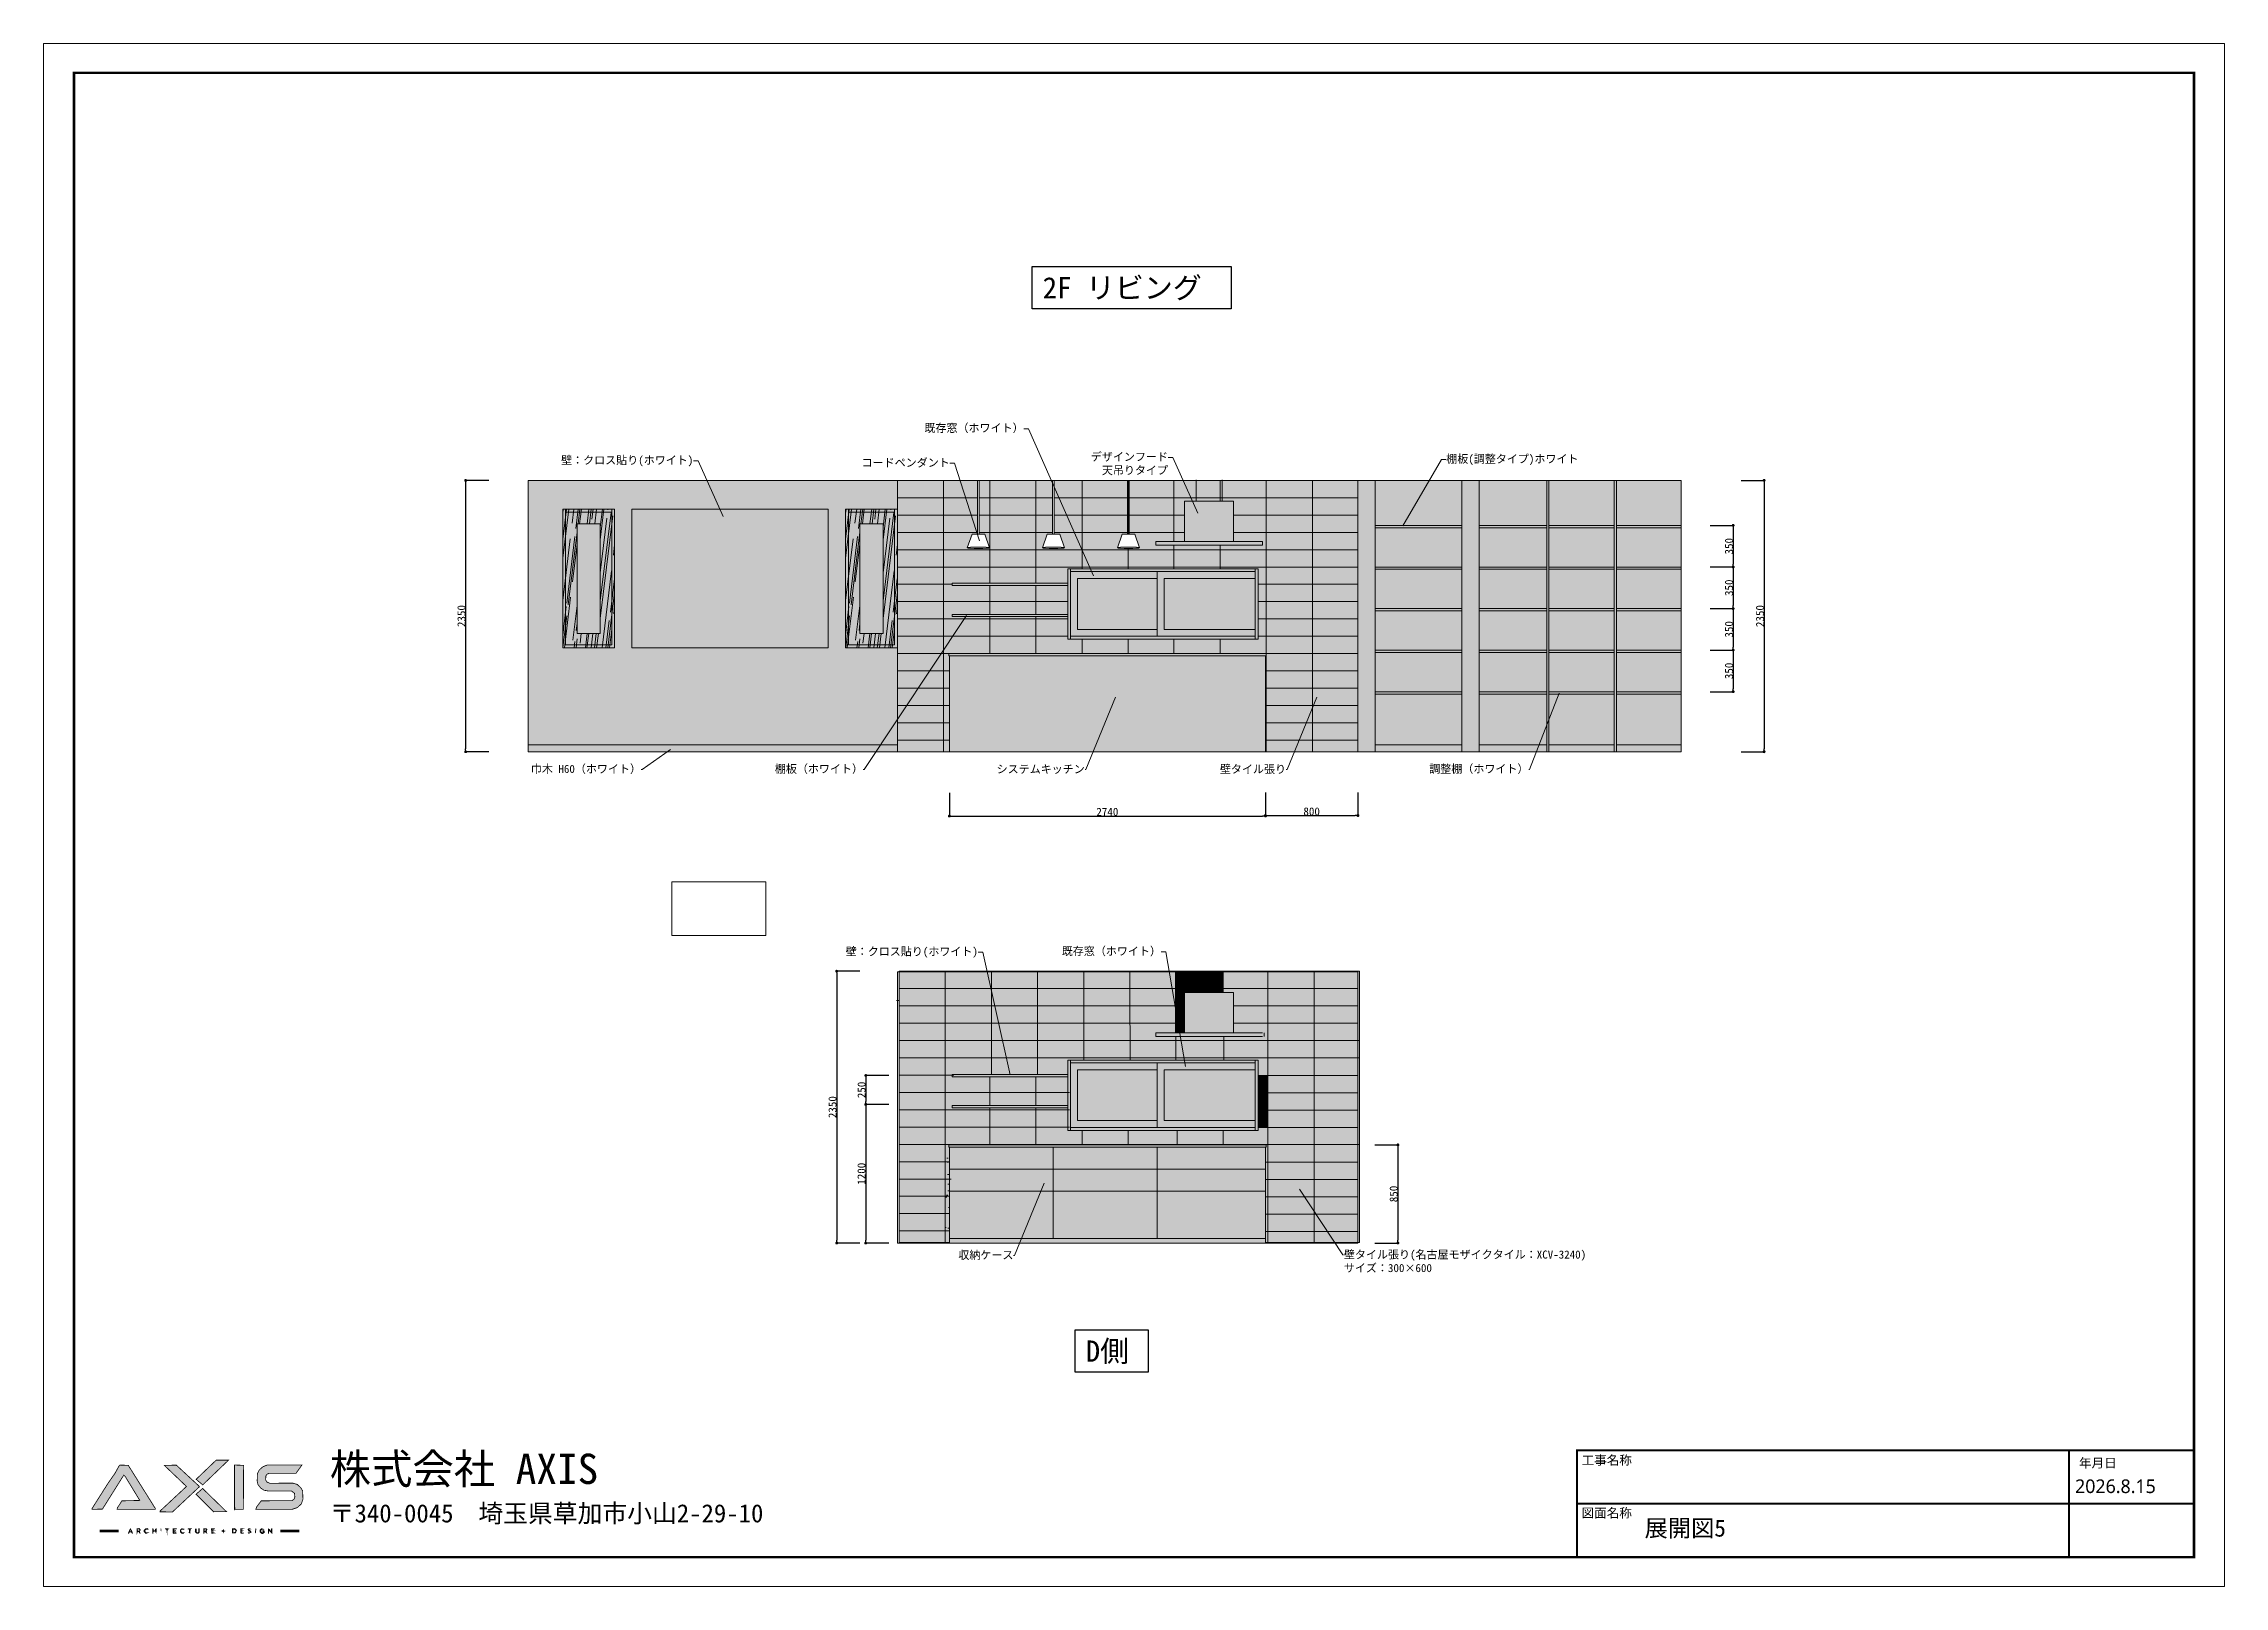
# Model space of a CAD drawing. Header units: millimetres. Extents: x -63086 to 83971, y -129912 to 13382.
# Drawn here: x 13391 to 32285, y -101875 to -88513 of the extents above; entities that cross this region are included whole.
import ezdxf
from ezdxf import colors
from ezdxf.entities.mleader import LeaderData, LeaderLine
from ezdxf.math import Vec2, Vec3

# ---------------------------------------------------------------- set-up
doc = ezdxf.new("R2010")
doc.units = ezdxf.units.MM
doc.layers.get('0').update_dxf_attribs({"lineweight": 0})
for name, color, linetype, lineweight in [('01用紙枠', 7, 'Continuous', 5), ('097家具', 7, 'Continuous', 0), ('展開', 7, 'Continuous', 9), ('展開建具用', 250, 'Continuous', 9)]:
    doc.layers.add(name, color=color, linetype=linetype, lineweight=lineweight)
doc.layers.add('LOGO_DARK', color=7, linetype='Continuous', true_color=0x131b00)
doc.layers.add('LOGO_ORANGE', color=7, linetype='Continuous', true_color=0xdc6700)
doc.layers.add('文字', color=7, linetype='Continuous')
doc.styles.get("Standard").update_dxf_attribs({"font": 'MS Mincho.ttf'})
doc.styles.add('メイリオ', font='')
doc.styles.add('小岩', font='MS Mincho.ttf', dxfattribs={"height": 150})
doc.styles.get('メイリオ').set_extended_font_data('Meiryo')
doc.dimstyles.new('寸法', dxfattribs={"dimtxt": 70, "dimasz": 25, "dimexe": 1.5, "dimexo": 200, "dimtad": 1, "dimdec": 0, "dimtxsty": 'Standard', "dimblk": 'DOT', "dimcen": 2.5, "dimadec": 0, "dimazin": 0, "dimtfac": 1, "dimtdec": 0, "dimtmove": 0, "dimatfit": 3, "dimfxl": 200, "dimfxlon": 1, "dimarcsym": 0})
pattern_1 = [(37.5, (3875, 404.97), (-4.64009, 141.92984), [0, -111.9632, 0, -125.222, 0, -119.6975]), (7.5, (3875, 404.97), (130.36175, 207.87928), [0, -60.4012, 0, -100.9142, 0, -38.6715]), (327.5, (3784.4, 404.97), (229.38779, 0.41678), [0, -36.83, 0, -132.588, 0, -173.101]), (317.5, (3784.4, 404.97), (221.43137, 64.6495), [0, -18.415, 0, -86.9188, 0, -99.441])]

msp = doc.modelspace()

# ---------------------------------------------------------------- texts
at = {"ltscale": 10, "insert": (15869.5463, -100725.2014), "char_height": 262.619924, "attachment_point": 1, "style": '小岩'}
msp.add_mtext_dynamic_manual_height_columns('\\pxt3;株式会社 AXIS\\P{\\H0.6x;〒340-0045\u3000埼玉県草加市小山2-29-10}', width=7264.299633, gutter_width=1313.0996, heights=[0], dxfattribs=at)
at = {"layer": '01用紙枠', "style": 'メイリオ'}
for s, height, p in [('工事名称', 79.79576, (26716.0948, -100821.4461)), ('年月日', 79.79576, (31025.066, -100845.5548)), ('2026.8.15', 118.34631, (30991.3193, -101066.4779)), ('図面名称', 79.79576, (26716.0948, -101278.2768))]:
    msp.add_text(s, height=height, dxfattribs=at).set_placement(p)
at = {"layer": '文字', "ltscale": 10, "char_height": 183.84467, "attachment_point": 1, "style": '小岩', "bg_fill": 16, "box_fill_scale": 1.5, "bg_fill_color": 256, "bg_fill_transparency": 0}
for s, width, insert in [('2F リビング', 1540.725493, (22046.5717, -90535.7444)), ('D側', 448.568057, (22419.5035, -99745.0707))]:
    msp.add_mtext_dynamic_manual_height_columns(s, width=width, gutter_width=919.2234, heights=[238.4728], dxfattribs=dict(at, insert=insert))
at = {"layer": '文字', "ltscale": 10, "insert": (27261.2066, -101296.0602), "char_height": 147.71164, "attachment_point": 1, "style": '小岩'}
msp.add_mtext_dynamic_manual_height_columns('展開図5', width=1814.497508, gutter_width=738.5582, heights=[0], dxfattribs=at)

# ---------------------------------------------------------------- blocks, each defined once
blk = doc.blocks.new('_Dot')
at = {"color": 0, "linetype": 'ByBlock', "lineweight": -2}
blk.add_line((-0.5, 0), (-1, 0), dxfattribs=at)
at = {"color": 0, "linetype": 'ByBlock', "const_width": 0.5}
blk.add_lwpolyline([(-0.25, 0, 1), (0.25, 0, 1)], format="xyb", close=True, dxfattribs=at)
blk = doc.blocks.new('*D649')
at = {"layer": 'Defpoints', "color": 0, "ltscale": 10, "transparency": 16777216}
for p in [(17588, -92296), (17047, -94646), (17588, -94646)]:
    blk.add_point(p, dxfattribs=at)
at = {"layer": '展開建具用', "color": 0, "lineweight": -2, "ltscale": 10, "transparency": 16777216}
for p, q in [((17247, -92296), (17045, -92296)), ((17047, -92321), (17047, -94621)), ((17247, -94646), (17045, -94646))]:
    blk.add_line(p, q, dxfattribs=at)
at = {"layer": '展開建具用', "color": 0, "lineweight": -2, "ltscale": 10, "transparency": 16777216, "xscale": 25, "yscale": 25, "zscale": 25}
for p, rotation in [((17047, -92296), 90), ((17047, -94646), 270)]:
    blk.add_blockref('_Dot', p, dxfattribs=dict(at, rotation=rotation))
at = {"layer": '展開建具用', "color": 0, "ltscale": 10, "transparency": 16777216, "insert": (17011, -93471), "char_height": 70, "attachment_point": 5, "rotation": 90}
blk.add_mtext('2350', dxfattribs=at)
blk = doc.blocks.new('*D652')
at = {"layer": 'Defpoints', "color": 0, "ltscale": 10, "transparency": 16777216}
for p in [(21238, -94657), (23977, -94657), (23977, -95203)]:
    blk.add_point(p, dxfattribs=at)
at = {"layer": '展開建具用', "color": 0, "lineweight": -2, "ltscale": 10, "transparency": 16777216}
for p, q in [((21238, -95003), (21238, -95204)), ((23977, -95003), (23977, -95204)), ((21263, -95203), (23952, -95203))]:
    blk.add_line(p, q, dxfattribs=at)
at = {"layer": '展開建具用', "color": 0, "lineweight": -2, "ltscale": 10, "transparency": 16777216, "xscale": 25, "yscale": 25, "zscale": 25, "rotation": 180}
blk.add_blockref('_Dot', (21238, -95203), dxfattribs=at)
at = {"layer": '展開建具用', "color": 0, "lineweight": -2, "ltscale": 10, "transparency": 16777216, "xscale": 25, "yscale": 25, "zscale": 25}
blk.add_blockref('_Dot', (23977, -95203), dxfattribs=at)
at = {"layer": '展開建具用', "color": 0, "ltscale": 10, "transparency": 16777216, "insert": (22607, -95167), "char_height": 70, "attachment_point": 5}
blk.add_mtext('2740', dxfattribs=at)
blk = doc.blocks.new('*D653')
at = {"layer": 'Defpoints', "color": 0, "ltscale": 10, "transparency": 16777216}
for p in [(23976, -94644), (24778, -94646), (24778, -95199)]:
    blk.add_point(p, dxfattribs=at)
at = {"layer": '展開建具用', "color": 0, "lineweight": -2, "ltscale": 10, "transparency": 16777216}
for p, q in [((23976, -94999), (23976, -95201)), ((24778, -94999), (24778, -95201)), ((24001, -95199), (24753, -95199))]:
    blk.add_line(p, q, dxfattribs=at)
at = {"layer": '展開建具用', "color": 0, "lineweight": -2, "ltscale": 10, "transparency": 16777216, "xscale": 25, "yscale": 25, "zscale": 25, "rotation": 180}
blk.add_blockref('_Dot', (23976, -95199), dxfattribs=at)
at = {"layer": '展開建具用', "color": 0, "lineweight": -2, "ltscale": 10, "transparency": 16777216, "xscale": 25, "yscale": 25, "zscale": 25}
blk.add_blockref('_Dot', (24778, -95199), dxfattribs=at)
at = {"layer": '展開建具用', "color": 0, "ltscale": 10, "transparency": 16777216, "insert": (24377, -95164), "char_height": 70, "attachment_point": 5}
blk.add_mtext('800', dxfattribs=at)
blk = doc.blocks.new('*D654')
at = {"layer": 'Defpoints', "color": 0, "ltscale": 10, "transparency": 16777216}
for p in [(27578, -92686), (27578, -93046), (28029, -93046)]:
    blk.add_point(p, dxfattribs=at)
at = {"layer": '展開建具用', "color": 0, "lineweight": -2, "ltscale": 10, "transparency": 16777216}
for p, q in [((27829, -92686), (28030, -92686)), ((28029, -92711), (28029, -93021)), ((27829, -93046), (28030, -93046))]:
    blk.add_line(p, q, dxfattribs=at)
at = {"layer": '展開建具用', "color": 0, "lineweight": -2, "ltscale": 10, "transparency": 16777216, "xscale": 25, "yscale": 25, "zscale": 25}
for p, rotation in [((28029, -92686), 90), ((28029, -93046), 270)]:
    blk.add_blockref('_Dot', p, dxfattribs=dict(at, rotation=rotation))
at = {"layer": '展開建具用', "color": 0, "ltscale": 10, "transparency": 16777216, "insert": (27993, -92866), "char_height": 70, "attachment_point": 5, "rotation": 90}
blk.add_mtext('350', dxfattribs=at)
blk = doc.blocks.new('*D655')
at = {"layer": 'Defpoints', "color": 0, "ltscale": 10, "transparency": 16777216}
for p in [(27578, -93046), (27578, -93406), (28029, -93406)]:
    blk.add_point(p, dxfattribs=at)
at = {"layer": '展開建具用', "color": 0, "lineweight": -2, "ltscale": 10, "transparency": 16777216}
for p, q in [((27829, -93046), (28030, -93046)), ((28029, -93071), (28029, -93381)), ((27829, -93406), (28030, -93406))]:
    blk.add_line(p, q, dxfattribs=at)
at = {"layer": '展開建具用', "color": 0, "lineweight": -2, "ltscale": 10, "transparency": 16777216, "xscale": 25, "yscale": 25, "zscale": 25}
for p, rotation in [((28029, -93046), 90), ((28029, -93406), 270)]:
    blk.add_blockref('_Dot', p, dxfattribs=dict(at, rotation=rotation))
at = {"layer": '展開建具用', "color": 0, "ltscale": 10, "transparency": 16777216, "insert": (27993, -93226), "char_height": 70, "attachment_point": 5, "rotation": 90}
blk.add_mtext('350', dxfattribs=at)
blk = doc.blocks.new('*D656')
at = {"layer": 'Defpoints', "color": 0, "ltscale": 10, "transparency": 16777216}
for p in [(27578, -93406), (27578, -93766), (28029, -93766)]:
    blk.add_point(p, dxfattribs=at)
at = {"layer": '展開建具用', "color": 0, "lineweight": -2, "ltscale": 10, "transparency": 16777216}
for p, q in [((27829, -93406), (28030, -93406)), ((28029, -93431), (28029, -93741)), ((27829, -93766), (28030, -93766))]:
    blk.add_line(p, q, dxfattribs=at)
at = {"layer": '展開建具用', "color": 0, "lineweight": -2, "ltscale": 10, "transparency": 16777216, "xscale": 25, "yscale": 25, "zscale": 25}
for p, rotation in [((28029, -93406), 90), ((28029, -93766), 270)]:
    blk.add_blockref('_Dot', p, dxfattribs=dict(at, rotation=rotation))
at = {"layer": '展開建具用', "color": 0, "ltscale": 10, "transparency": 16777216, "insert": (27993, -93586), "char_height": 70, "attachment_point": 5, "rotation": 90}
blk.add_mtext('350', dxfattribs=at)
blk = doc.blocks.new('*D657')
at = {"layer": 'Defpoints', "color": 0, "ltscale": 10, "transparency": 16777216}
for p in [(27578, -93766), (27578, -94126), (28029, -94126)]:
    blk.add_point(p, dxfattribs=at)
at = {"layer": '展開建具用', "color": 0, "lineweight": -2, "ltscale": 10, "transparency": 16777216}
for p, q in [((27829, -93766), (28030, -93766)), ((28029, -93791), (28029, -94101)), ((27829, -94126), (28030, -94126))]:
    blk.add_line(p, q, dxfattribs=at)
at = {"layer": '展開建具用', "color": 0, "lineweight": -2, "ltscale": 10, "transparency": 16777216, "xscale": 25, "yscale": 25, "zscale": 25}
for p, rotation in [((28029, -93766), 90), ((28029, -94126), 270)]:
    blk.add_blockref('_Dot', p, dxfattribs=dict(at, rotation=rotation))
at = {"layer": '展開建具用', "color": 0, "ltscale": 10, "transparency": 16777216, "insert": (27993, -93946), "char_height": 70, "attachment_point": 5, "rotation": 90}
blk.add_mtext('350', dxfattribs=at)
blk = doc.blocks.new('*D658')
at = {"layer": 'Defpoints', "color": 0, "ltscale": 10, "transparency": 16777216}
for p in [(27578, -92296), (27578, -94646), (28297, -94646)]:
    blk.add_point(p, dxfattribs=at)
at = {"layer": '展開建具用', "color": 0, "lineweight": -2, "ltscale": 10, "transparency": 16777216}
for p, q in [((28097, -92296), (28299, -92296)), ((28297, -92321), (28297, -94621)), ((28097, -94646), (28299, -94646))]:
    blk.add_line(p, q, dxfattribs=at)
at = {"layer": '展開建具用', "color": 0, "lineweight": -2, "ltscale": 10, "transparency": 16777216, "xscale": 25, "yscale": 25, "zscale": 25}
for p, rotation in [((28297, -92296), 90), ((28297, -94646), 270)]:
    blk.add_blockref('_Dot', p, dxfattribs=dict(at, rotation=rotation))
at = {"layer": '展開建具用', "color": 0, "ltscale": 10, "transparency": 16777216, "insert": (28262, -93471), "char_height": 70, "attachment_point": 5, "rotation": 90}
blk.add_mtext('2350', dxfattribs=at)
blk = doc.blocks.new('*D659')
at = {"layer": 'Defpoints', "color": 0, "ltscale": 10, "transparency": 16777216}
for p in [(21264, -97450), (20514, -97700), (21264, -97700)]:
    blk.add_point(p, dxfattribs=at)
at = {"layer": '展開建具用', "color": 0, "lineweight": -2, "ltscale": 10, "transparency": 16777216}
for p, q in [((20714, -97450), (20512, -97450)), ((20514, -97475), (20514, -97675)), ((20714, -97700), (20512, -97700))]:
    blk.add_line(p, q, dxfattribs=at)
at = {"layer": '展開建具用', "color": 0, "lineweight": -2, "ltscale": 10, "transparency": 16777216, "xscale": 25, "yscale": 25, "zscale": 25}
for p, rotation in [((20514, -97450), 90), ((20514, -97700), 270)]:
    blk.add_blockref('_Dot', p, dxfattribs=dict(at, rotation=rotation))
at = {"layer": '展開建具用', "color": 0, "ltscale": 10, "transparency": 16777216, "insert": (20478, -97575), "char_height": 70, "attachment_point": 5, "rotation": 90}
blk.add_mtext('250', dxfattribs=at)
blk = doc.blocks.new('*D660')
at = {"layer": 'Defpoints', "color": 0, "ltscale": 10, "transparency": 16777216}
for p in [(21263, -97700), (20513, -98901), (21013, -98901)]:
    blk.add_point(p, dxfattribs=at)
at = {"layer": '展開建具用', "color": 0, "lineweight": -2, "ltscale": 10, "transparency": 16777216}
for p, q in [((20713, -97700), (20511, -97700)), ((20513, -97725), (20513, -98876)), ((20713, -98901), (20511, -98901))]:
    blk.add_line(p, q, dxfattribs=at)
at = {"layer": '展開建具用', "color": 0, "lineweight": -2, "ltscale": 10, "transparency": 16777216, "xscale": 25, "yscale": 25, "zscale": 25}
for p, rotation in [((20513, -97700), 90), ((20513, -98901), 270)]:
    blk.add_blockref('_Dot', p, dxfattribs=dict(at, rotation=rotation))
at = {"layer": '展開建具用', "color": 0, "ltscale": 10, "transparency": 16777216, "insert": (20477, -98301), "char_height": 70, "attachment_point": 5, "rotation": 90}
blk.add_mtext('1200', dxfattribs=at)
blk = doc.blocks.new('*D661')
at = {"layer": 'Defpoints', "color": 0, "ltscale": 10, "transparency": 16777216}
for p in [(20803, -96547), (20262, -98901), (20803, -98901)]:
    blk.add_point(p, dxfattribs=at)
at = {"layer": '展開建具用', "color": 0, "lineweight": -2, "ltscale": 10, "transparency": 16777216}
for p, q in [((20462, -96547), (20261, -96547)), ((20262, -96572), (20262, -98876)), ((20462, -98901), (20261, -98901))]:
    blk.add_line(p, q, dxfattribs=at)
at = {"layer": '展開建具用', "color": 0, "lineweight": -2, "ltscale": 10, "transparency": 16777216, "xscale": 25, "yscale": 25, "zscale": 25}
for p, rotation in [((20262, -96547), 90), ((20262, -98901), 270)]:
    blk.add_blockref('_Dot', p, dxfattribs=dict(at, rotation=rotation))
at = {"layer": '展開建具用', "color": 0, "ltscale": 10, "transparency": 16777216, "insert": (20226, -97724), "char_height": 70, "attachment_point": 5, "rotation": 90}
blk.add_mtext('2350', dxfattribs=at)
blk = doc.blocks.new('*D664')
at = {"layer": 'Defpoints', "color": 0, "ltscale": 10, "transparency": 16777216}
for p in [(23981, -98051), (23978, -98901), (25124, -98901)]:
    blk.add_point(p, dxfattribs=at)
at = {"layer": '展開建具用', "color": 0, "lineweight": -2, "ltscale": 10, "transparency": 16777216}
for p, q in [((24924, -98051), (25125, -98051)), ((25124, -98076), (25124, -98876)), ((24924, -98901), (25125, -98901))]:
    blk.add_line(p, q, dxfattribs=at)
at = {"layer": '展開建具用', "color": 0, "lineweight": -2, "ltscale": 10, "transparency": 16777216, "xscale": 25, "yscale": 25, "zscale": 25}
for p, rotation in [((25124, -98051), 90), ((25124, -98901), 270)]:
    blk.add_blockref('_Dot', p, dxfattribs=dict(at, rotation=rotation))
at = {"layer": '展開建具用', "color": 0, "ltscale": 10, "transparency": 16777216, "insert": (25088, -98476), "char_height": 70, "attachment_point": 5, "rotation": 90}
blk.add_mtext('850', dxfattribs=at)

# ---------------------------------------------------------------- dimensions: what is measured, and where the dimension line sits
at = {"layer": '展開建具用', "ltscale": 10}
for base, p1, p2, picture, middle in [((17046.8165, -94646.1699), (17588.2131, -92296.1699), (17588.2131, -94646.1699), '*D649', (17011.1915, -93471.1699)), ((28297.3196, -94646.1699), (27578.2131, -92296.1699), (27578.2131, -94646.1699), '*D658', (28261.6946, -93471.1699)), ((20513.6337, -97700.0726), (21264.3542, -97450.0726), (21264.3542, -97700.0726), '*D659', (20478.0087, -97575.0726)), ((25123.9639, -98901.1137), (23980.7131, -98051.1137), (23978.2131, -98901.1137), '*D664', (25088.3389, -98476.1137))]:
    dim = msp.add_linear_dim(base=base, p1=p1, p2=p2, angle=90, dimstyle='寸法', dxfattribs=at)
    dim.commit()
    dim.dimension.update_dxf_attribs({"geometry": picture, "text_midpoint": middle})
for base, p1, p2, text, picture, middle in [((28028.5705, -93046.1699), (27578.2131, -92686.1699), (27578.2131, -93046.1699), '350', '*D654', (27992.9455, -92866.1699)), ((28028.5705, -93406.1699), (27578.2131, -93046.1699), (27578.2131, -93406.1699), '350', '*D655', (27992.9455, -93226.1699)), ((28028.5705, -93766.1699), (27578.2131, -93406.1699), (27578.2131, -93766.1699), '350', '*D656', (27992.9455, -93586.1699)), ((28028.5705, -94126.1699), (27578.2131, -93766.1699), (27578.2131, -94126.1699), '350', '*D657', (27992.9455, -93946.1699)), ((20262.0378, -98901.1137), (20802.9618, -96546.5538), (20802.9618, -98901.1137), '2350', '*D661', (20226.4128, -97723.8338)), ((20512.7887, -98901.1137), (21263.2131, -97700.0726), (21013.2131, -98901.1137), '1200', '*D660', (20477.1637, -98300.5932))]:
    dim = msp.add_linear_dim(base=base, p1=p1, p2=p2, angle=90, text=text, dimstyle='寸法', dxfattribs=at)
    dim.commit()
    dim.dimension.update_dxf_attribs({"geometry": picture, "text_midpoint": middle})
dim = msp.add_linear_dim(base=(23977.1089, -95202.6935), p1=(21237.582, -94657.1973), p2=(23977.1089, -94657.1973), dimstyle='寸法', dxfattribs=at)
dim.commit()
dim.dimension.update_dxf_attribs({"geometry": '*D652', "text_midpoint": (22607.3455, -95167.0685)})
dim = msp.add_linear_dim(base=(24778.2131, -95199.3307), p1=(23976.2797, -94643.7496), p2=(24778.2131, -94646.1699), text='800', dimstyle='寸法', dxfattribs=at)
dim.commit()
dim.dimension.update_dxf_attribs({"geometry": '*D653', "text_midpoint": (24377.2464, -95163.7057)})

# ---------------------------------------------------------------- hatches: boundary and pattern name
at = {"ltscale": 10, "true_color": 0x9c5e31, "transparency": 33554541}
h = msp.add_hatch(dxfattribs=at)
h.set_pattern_fill('AR-RROOF', color=25, scale=3.8, angle=83)
h.set_pattern_definition([(83, (3875, 404.97), (-69.92233, 222.52405), [1447.8, -193.04, 482.6, -96.52]), (83, (3842.75, 538.26), (-139.17757, -80.156), [289.56, -31.8516, 579.12, -72.39]), (83, (3799.45, 462.87), (-3.01966, 506.04398), [772.16, -135.128, 386.08, -96.52])])
h.paths.add_polyline_path([(18313.2131, -92571.1699), (17913.2131, -92571.1699), (17913.2131, -93721.1699), (18313.2131, -93721.1699)], flags=17)
h.paths.add_polyline_path([(18213.2131, -92671.1699), (18213.2131, -93621.1699), (18013.2131, -93621.1699), (18013.2131, -92671.1699)], flags=16)
h.paths.add_polyline_path([(18313.2131, -92546.1699), (17913.2131, -92546.1699), (17913.2131, -92571.1699), (18313.2131, -92571.1699)], flags=17)
h.paths.add_polyline_path([(18338.2131, -92546.1699), (18313.2131, -92546.1699), (18313.2131, -92571.1699), (18313.2131, -93721.1699), (17913.2131, -93721.1699), (17913.2131, -92571.1699), (17913.2131, -92546.1699), (17888.2131, -92546.1699), (17888.2131, -93746.1699), (18338.2131, -93746.1699)])
h = msp.add_hatch(dxfattribs=at)
h.set_pattern_fill('AR-RROOF', color=25, scale=3.8, angle=83)
h.set_pattern_definition([(83, (6325, 404.97), (-69.92233, 222.52405), [1447.8, -193.04, 482.6, -96.52]), (83, (6292.75, 538.26), (-139.17757, -80.156), [289.56, -31.8516, 579.12, -72.39]), (83, (6249.45, 462.87), (-3.01966, 506.04398), [772.16, -135.128, 386.08, -96.52])])
h.paths.add_polyline_path([(20763.2131, -92571.1699), (20363.2131, -92571.1699), (20363.2131, -93721.1699), (20763.2131, -93721.1699)], flags=17)
h.paths.add_polyline_path([(20663.2131, -92671.1699), (20663.2131, -93621.1699), (20463.2131, -93621.1699), (20463.2131, -92671.1699)], flags=16)
h.paths.add_polyline_path([(20763.2131, -92546.1699), (20363.2131, -92546.1699), (20363.2131, -92571.1699), (20763.2131, -92571.1699)], flags=17)
h.paths.add_polyline_path([(20788.2131, -92546.1699), (20763.2131, -92546.1699), (20763.2131, -92571.1699), (20763.2131, -93721.1699), (20363.2131, -93721.1699), (20363.2131, -92571.1699), (20363.2131, -92546.1699), (20338.2131, -92546.1699), (20338.2131, -93746.1699), (20788.2131, -93746.1699)])
at = {"layer": '097家具', "ltscale": 10, "true_color": 0xfffcf5, "transparency": 33554597}
h = msp.add_hatch(color=7, dxfattribs=at)
h.dxf.hatch_style = 1
h.paths.add_polyline_path([(25678.2131, -92686.1699), (24928.2131, -92686.1699), (24928.2131, -92706.1699), (25678.2131, -92706.1699)])
h.paths.add_polyline_path([(25678.2131, -93046.1699), (24928.2131, -93046.1699), (24928.2131, -93066.1699), (25678.2131, -93066.1699)])
h.paths.add_polyline_path([(25678.2131, -93406.1699), (24928.2131, -93406.1699), (24928.2131, -93426.1699), (25678.2131, -93426.1699)])
h.paths.add_polyline_path([(25678.2131, -93766.1699), (24928.2131, -93766.1699), (24928.2131, -93786.1699), (25678.2131, -93786.1699)])
h.paths.add_polyline_path([(25678.2131, -94126.1699), (24928.2131, -94126.1699), (24928.2131, -94146.1699), (25678.2131, -94146.1699)])
h.paths.add_polyline_path([(26413.2131, -92686.1699), (25828.2131, -92686.1699), (25828.2131, -92706.1699), (26413.2131, -92706.1699)])
h.paths.add_polyline_path([(26413.2131, -93046.1699), (25828.2131, -93046.1699), (25828.2131, -93066.1699), (26413.2131, -93066.1699)])
h.paths.add_polyline_path([(26413.2131, -93406.1699), (25828.2131, -93406.1699), (25828.2131, -93426.1699), (26413.2131, -93426.1699)])
h.paths.add_polyline_path([(26413.2131, -93766.1699), (25828.2131, -93766.1699), (25828.2131, -93786.1699), (26413.2131, -93786.1699)])
h.paths.add_polyline_path([(26413.2131, -94126.1699), (25828.2131, -94126.1699), (25828.2131, -94146.1699), (26413.2131, -94146.1699)])
h.paths.add_polyline_path([(27018.2131, -92296.1699), (26998.2131, -92296.1699), (26998.2131, -94646.1699), (27018.2131, -94646.1699)])
h.paths.add_polyline_path([(26433.2131, -92296.1699), (26413.2131, -92296.1699), (26413.2131, -94646.1699), (26433.2131, -94646.1699)])
h.paths.add_polyline_path([(26998.2131, -92686.1699), (26433.2131, -92686.1699), (26433.2131, -92706.1699), (26998.2131, -92706.1699)])
h.paths.add_polyline_path([(27578.2131, -92686.1699), (27018.2131, -92686.1699), (27018.2131, -92706.1699), (27578.2131, -92706.1699)])
h.paths.add_polyline_path([(26998.2131, -93046.1699), (26433.2131, -93046.1699), (26433.2131, -93066.1699), (26998.2131, -93066.1699)])
h.paths.add_polyline_path([(27578.2131, -93046.1699), (27018.2131, -93046.1699), (27018.2131, -93066.1699), (27578.2131, -93066.1699)])
h.paths.add_polyline_path([(26998.2131, -93406.1699), (26433.2131, -93406.1699), (26433.2131, -93426.1699), (26998.2131, -93426.1699)])
h.paths.add_polyline_path([(27578.2131, -93406.1699), (27018.2131, -93406.1699), (27018.2131, -93426.1699), (27578.2131, -93426.1699)])
h.paths.add_polyline_path([(26998.2131, -93766.1699), (26433.2131, -93766.1699), (26433.2131, -93786.1699), (26998.2131, -93786.1699)])
h.paths.add_polyline_path([(27578.2131, -93766.1699), (27018.2131, -93766.1699), (27018.2131, -93786.1699), (27578.2131, -93786.1699)])
h.paths.add_polyline_path([(26998.2131, -94126.1699), (26433.2131, -94126.1699), (26433.2131, -94146.1699), (26998.2131, -94146.1699)])
h.paths.add_polyline_path([(27578.2131, -94126.1699), (27018.2131, -94126.1699), (27018.2131, -94146.1699), (27578.2131, -94146.1699)])
at = {"layer": '097家具', "ltscale": 10, "true_color": 0x636466, "transparency": 33554687}
h = msp.add_hatch(color=251, dxfattribs=at)
h.dxf.hatch_style = 1
h.set_gradient(color1=(147, 149, 152), color2=(199, 200, 202))
h.paths.add_polyline_path([(23700.7131, -92476.7133), (23275.7131, -92476.7133), (23275.7131, -92826.7133), (23700.7131, -92826.7133)])
h.paths.add_polyline_path([(23950.7131, -92826.7133), (23700.7131, -92826.7133), (23275.7131, -92826.7133), (23025.7131, -92826.7133), (23025.7131, -92856.7133), (23950.7131, -92856.7133)])
at = {"layer": '097家具', "ltscale": 10, "true_color": 0xfffcf5, "transparency": 33554597}
h = msp.add_hatch(color=7, dxfattribs=at)
h.dxf.hatch_style = 1
h.paths.add_polyline_path([(22263.2131, -93186.1699), (21263.2131, -93186.1699), (21263.2131, -93206.1699), (22263.2131, -93206.1699)])
h = msp.add_hatch(color=7, dxfattribs=at)
h.dxf.hatch_style = 1
h.paths.add_polyline_path([(22263.2131, -93456.1699), (21263.2131, -93456.1699), (21263.2131, -93476.1699), (22263.2131, -93476.1699)])
at = {"layer": '097家具', "ltscale": 10, "true_color": 0x636466, "transparency": 33554687}
h = msp.add_hatch(color=251, dxfattribs=at)
h.dxf.hatch_style = 1
h.set_gradient(color1=(147, 149, 152), color2=(199, 200, 202))
h.paths.add_polyline_path([(23700.7131, -96731.6571), (23275.7131, -96731.6571), (23275.7131, -97081.6571), (23700.7131, -97081.6571)])
h = msp.add_hatch(color=251, dxfattribs=at)
h.dxf.hatch_style = 1
h.set_gradient(color1=(147, 149, 152), color2=(199, 200, 202))
h.paths.add_polyline_path([(23966.7226, -97081.6571), (23700.7131, -97081.6571), (23275.7131, -97081.6571), (23025.7131, -97081.6571), (23025.7131, -97111.6571), (23966.7226, -97111.6571)])
at = {"layer": '097家具', "ltscale": 10, "true_color": 0xfffcf5, "transparency": 33554597}
h = msp.add_hatch(color=7, dxfattribs=at)
h.dxf.hatch_style = 1
h.paths.add_polyline_path([(22263.2131, -97441.1137), (21263.2131, -97441.1137), (21263.2131, -97461.1137), (22263.2131, -97461.1137)])
h.paths.add_polyline_path([(22263.2131, -97711.1137), (21263.2131, -97711.1137), (21263.2131, -97731.1137), (22263.2131, -97731.1137)])
at = {"layer": 'LOGO_DARK', "true_color": 0x131a00}
for points in [[(13810.7738, -101207.7741), (13900.2707, -101205.2707), (14084.8971, -100911.1201), (14099.2917, -100925.5147), (14223.8363, -101130.1684), (14069.2508, -101133.9235), (14030.448, -101192.7536), (14027.3187, -101207.7741), (14357.1429, -101207.7741), (14359.0204, -101200.8897), (14124.3258, -100826.63), (14054.2304, -100824.1266), (14046.0943, -100828.5076), (14009.169, -100894.8479), (13947.8355, -100983.0931), (13811.3997, -101198.3863)], [(14540.5176, -100824.7524), (14436.6261, -100826.63), (14628.1369, -101009.3789), (14400.9525, -101220.917), (14400.3267, -101229.053), (14506.7216, -101230.3047), (14738.287, -101013.7598), (14737.6611, -101006.8755)], [(15044.9546, -100823.5007), (15044.9546, -101205.8965), (15048.0839, -101200.8897), (15048.7097, -101207.7741), (15121.3086, -101207.7741), (15123.1861, -100826.63)], [(15258.3702, -100867.3104), (15243.3498, -100897.9772), (15240.8464, -100961.8141), (15247.7307, -100992.4809), (15271.5131, -101023.1476), (15300.3023, -101041.9232), (15334.0984, -101048.1817), (15540.0038, -101049.4334), (15563.7862, -101068.209), (15567.5413, -101100.7533), (15560.0311, -101119.5289), (15541.2555, -101132.6718), (15276.5199, -101133.2976), (15235.8395, -101186.4951), (15228.9552, -101207.7741), (15542.5072, -101207.7741), (15588.8203, -101192.1278), (15623.868, -101160.2093), (15637.6367, -101118.903), (15634.5075, -101047.5559), (15620.1129, -101021.8959), (15588.8203, -100992.4809), (15551.2691, -100980.5897), (15349.7447, -100981.8414), (15324.0847, -100969.9502), (15314.6969, -100953.0522), (15315.9486, -100917.3786), (15327.214, -100902.984), (15344.7379, -100895.4738), (15577.5549, -100894.8479), (15628.249, -100824.1266), (15330.3432, -100822.8749), (15290.9146, -100837.8953)], [(14291.4284, -101372.3732), (14274.5304, -101373.6249), (14259.5099, -101388.6454), (14259.5099, -101400.5366), (14276.4079, -101418.0604), (14298.9386, -101409.2985), (14279.5372, -101409.9244), (14270.7753, -101399.2849), (14271.4011, -101387.3937), (14279.5372, -101379.8834), (14298.3128, -101381.761)], [(14333.9863, -101373.6249), (14333.3605, -101414.9312), (14338.3673, -101415.557), (14342.1224, -101398.0332), (14357.7687, -101397.4073), (14366.5307, -101416.8087), (14367.7824, -101374.2508), (14358.3946, -101378.0059), (14358.3946, -101390.5229), (14344.6258, -101391.1488), (14339.619, -101374.8766)], [(14405.9594, -101372.9991), (14407.2111, -101416.8087), (14410.3403, -101376.1283)], [(14444.7622, -101372.9991), (14443.5105, -101378.6317), (14456.0276, -101381.761), (14460.4085, -101418.0604), (14462.9119, -101384.2644), (14477.9324, -101375.5025)], [(14510.4767, -101373.6249), (14509.225, -101413.6795), (14514.8577, -101418.0604), (14541.1435, -101414.9312), (14536.7625, -101406.1692), (14521.742, -101409.9244), (14516.1094, -101402.4141), (14537.3884, -101396.1556), (14535.5108, -101391.1488), (14520.4903, -101391.1488), (14518.6128, -101381.1352), (14541.1435, -101378.6317), (14543.021, -101373.6249)], [(14586.2048, -101372.9991), (14573.0619, -101385.5161), (14573.0619, -101403.04), (14586.2048, -101416.8087), (14600.5994, -101418.0604), (14609.3614, -101406.7951), (14588.7082, -101409.2985), (14579.9463, -101390.5229), (14589.3341, -101379.8834), (14605.6063, -101383.6386), (14608.7355, -101378.0059)], [(14642.5315, -101372.9991), (14640.654, -101378.6317), (14651.9193, -101381.1352), (14650.0418, -101409.9244), (14660.6813, -101416.1829), (14661.933, -101380.5093), (14673.1983, -101374.8766)], [(14703.2392, -101375.5025), (14702.6134, -101403.04), (14717.6338, -101416.1829), (14730.7767, -101416.1829), (14740.1645, -101406.7951), (14740.7904, -101374.8766), (14733.906, -101374.8766), (14733.906, -101401.7883), (14726.3958, -101409.2985), (14714.5046, -101404.9175), (14715.1304, -101376.7542)], [(14872.8452, -101373.6249), (14843.4301, -101374.2508), (14844.6818, -101417.4346), (14875.9745, -101413.0536), (14850.3145, -101404.9175), (14853.4438, -101397.4073), (14871.5935, -101393.6522), (14855.3213, -101391.1488), (14849.6887, -101383.6386), (14870.3418, -101379.8834)], [(15097.5262, -101372.9991), (15095.6486, -101414.3053), (15118.8052, -101418.0604), (15125.0637, -101411.1761), (15105.0364, -101409.2985), (15104.4106, -101398.659), (15122.5603, -101393.0263), (15106.2881, -101391.1488), (15104.4106, -101381.1352), (15127.5671, -101375.5025)], [(15180.1387, -101372.9991), (15168.2475, -101372.3732), (15158.8597, -101381.761), (15167.6216, -101398.659), (15180.1387, -101400.5366), (15175.7577, -101409.9244), (15159.4856, -101407.421), (15166.9958, -101418.0604), (15190.7782, -101405.5434), (15182.0162, -101391.1488), (15169.4992, -101385.5161), (15171.3768, -101379.2576), (15187.6489, -101380.5093)], [(15225.2001, -101372.9991), (15222.6966, -101412.4278), (15227.7035, -101416.1829), (15233.3361, -101376.1283)], [(15278.3975, -101372.9991), (15264.0029, -101385.5161), (15264.0029, -101403.04), (15277.7717, -101417.4346), (15290.9146, -101418.0604), (15305.3092, -101405.5434), (15304.6833, -101395.5298), (15294.0438, -101389.2712), (15284.0302, -101394.9039), (15293.418, -101399.9107), (15290.2887, -101409.2985), (15275.2682, -101404.9175), (15274.0165, -101384.2644), (15299.0506, -101379.8834)], [(15335.3501, -101373.6249), (15335.9759, -101416.8087), (15340.3569, -101416.8087), (15344.7379, -101390.5229), (15369.1461, -101417.4346), (15371.0236, -101374.2508), (15364.1393, -101374.8766), (15359.7583, -101398.659), (15350.3705, -101382.3869)]]:
    msp.add_hatch(color=88, dxfattribs=at).paths.add_polyline_path(points)
h = msp.add_hatch(color=88, dxfattribs=at)
h.paths.add_polyline_path([(14141.2238, -101372.9991), (14122.4483, -101414.9312), (14127.4551, -101416.8087), (14135.5912, -101404.9175), (14149.3599, -101404.9175), (14159.9994, -101418.0604), (14158.1218, -101398.0332)])
h.paths.add_polyline_path([(14141.8497, -101385.5161), (14148.1082, -101392.4005), (14144.9789, -101399.2849), (14138.0946, -101396.7815)])
h = msp.add_hatch(color=88, dxfattribs=at)
h.paths.add_polyline_path([(14220.0812, -101371.1215), (14196.9247, -101374.8766), (14199.4281, -101418.0604), (14205.0608, -101401.7883), (14214.4486, -101401.7883), (14223.8363, -101417.4346), (14229.469, -101414.9312), (14221.9588, -101400.5366), (14230.0949, -101384.2644)])
h.paths.add_polyline_path([(14203.1832, -101385.5161), (14207.5642, -101379.2576), (14217.5778, -101379.8834), (14223.2105, -101388.6454), (14210.0676, -101394.9039)])
h = msp.add_hatch(color=88, dxfattribs=at)
h.paths.add_polyline_path([(14775.8381, -101373.6249), (14776.4639, -101416.8087), (14781.4708, -101416.8087), (14785.2259, -101400.5366), (14807.7566, -101417.4346), (14801.498, -101402.4141), (14807.7566, -101379.8834), (14798.9946, -101372.3732)])
h.paths.add_polyline_path([(14781.4708, -101384.8903), (14795.2395, -101379.2576), (14802.1239, -101388.6454), (14785.8517, -101393.6522)])
h = msp.add_hatch(color=88, dxfattribs=at)
h.paths.add_polyline_path([(15024.9273, -101373.6249), (15023.6756, -101414.3053), (15053.7165, -101411.8019), (15064.356, -101388.0195), (15047.458, -101372.3732)])
h.paths.add_polyline_path([(15035.5668, -101379.2576), (15053.7165, -101388.0195), (15053.7165, -101401.7883), (15035.5668, -101409.2985), (15032.4375, -101401.1624)])
at = {"layer": 'LOGO_ORANGE', "true_color": 0xdd6700}
for points in [[(14993.0088, -100780.9428), (14885.3622, -100781.5686), (14712.0012, -100947.4195), (14768.9537, -100995.6101)], [(14711.3753, -101076.3451), (14862.8316, -101228.4272), (14974.2333, -101227.1755), (14768.3279, -101026.9027)], [(13877.74, -101383.6386), (14039.2099, -101383.6386), (14039.2099, -101406.1692), (13877.74, -101406.1692)], [(14947.3216, -101379.2576), (14943.5665, -101391.1488), (14935.4304, -101390.5229), (14932.3012, -101396.7815), (14942.3148, -101399.2849), (14949.825, -101413.6795), (14951.0767, -101400.5366), (14964.2196, -101394.9039), (14953.5801, -101393.0263)], [(15443.6225, -101383.6386), (15605.0924, -101383.6386), (15605.0924, -101406.1692), (15443.6225, -101406.1692)]]:
    msp.add_hatch(color=32, dxfattribs=at).paths.add_polyline_path(points)
at = {"layer": '展開', "ltscale": 10, "true_color": 0xfffefa}
h = msp.add_hatch(color=7, dxfattribs=at)
h.dxf.hatch_style = 1
h.paths.add_polyline_path([(20788.2131, -92296.1699), (17588.2131, -92296.1699), (17588.2131, -92546.1699), (17588.2131, -94586.1699), (20788.2131, -94586.1699), (20788.2131, -93746.1699), (20338.2131, -93746.1699), (20338.2131, -92546.1699), (20788.2131, -92546.1699)])
h.paths.add_polyline_path([(20188.2131, -92546.1699), (20188.2131, -93746.1699), (18488.2131, -93746.1699), (18488.2131, -92546.1699)], flags=16)
h.paths.add_polyline_path([(18338.2131, -92546.1699), (18338.2131, -93746.1699), (17888.2131, -93746.1699), (17888.2131, -92546.1699)], flags=16)
h.paths.add_polyline_path([(18313.2131, -93721.1699), (17913.2131, -93721.1699), (17913.2131, -92571.1699), (18313.2131, -92571.1699)], flags=0)
h.paths.add_polyline_path([(18213.2131, -92671.1699), (18213.2131, -93621.1699), (18013.2131, -93621.1699), (18013.2131, -92671.1699)], flags=0)
h.paths.add_polyline_path([(20188.2131, -92546.1699), (18488.2131, -92546.1699), (18488.2131, -93746.1699), (20188.2131, -93746.1699)], flags=0)
h = msp.add_hatch(color=7, dxfattribs=at)
h.dxf.hatch_style = 1
h.paths.add_polyline_path([(24928.2131, -92296.1699), (24778.2131, -92296.1699), (24778.2131, -94646.1699), (24928.2131, -94646.1699), (24928.2131, -94586.1699)])
h = msp.add_hatch(color=7, dxfattribs=at)
h.dxf.hatch_style = 1
h.paths.add_polyline_path([(25678.2131, -92296.1699), (24928.2131, -92296.1699), (24928.2131, -92686.1699), (25678.2131, -92686.1699)])
h.paths.add_polyline_path([(25678.2131, -92706.1699), (24928.2131, -92706.1699), (24928.2131, -93046.1699), (25678.2131, -93046.1699)])
h.paths.add_polyline_path([(25678.2131, -93066.1699), (24928.2131, -93066.1699), (24928.2131, -93406.1699), (25678.2131, -93406.1699)])
h.paths.add_polyline_path([(25678.2131, -93426.1699), (24928.2131, -93426.1699), (24928.2131, -93766.1699), (25678.2131, -93766.1699)])
h.paths.add_polyline_path([(25678.2131, -93786.1699), (24928.2131, -93786.1699), (24928.2131, -94126.1699), (25678.2131, -94126.1699)])
h.paths.add_polyline_path([(26413.2131, -93786.1699), (25828.2131, -93786.1699), (25828.2131, -94126.1699), (26413.2131, -94126.1699)])
h.paths.add_polyline_path([(26413.2131, -93426.1699), (25828.2131, -93426.1699), (25828.2131, -93766.1699), (26413.2131, -93766.1699)])
h.paths.add_polyline_path([(26413.2131, -93066.1699), (25828.2131, -93066.1699), (25828.2131, -93406.1699), (26413.2131, -93406.1699)])
h.paths.add_polyline_path([(26413.2131, -92706.1699), (25828.2131, -92706.1699), (25828.2131, -93046.1699), (26413.2131, -93046.1699)])
h.paths.add_polyline_path([(26413.2131, -92296.1699), (25828.2131, -92296.1699), (25828.2131, -92686.1699), (26413.2131, -92686.1699)])
h.paths.add_polyline_path([(26998.2131, -92296.1699), (26433.2131, -92296.1699), (26433.2131, -92686.1699), (26998.2131, -92686.1699)])
h.paths.add_polyline_path([(26998.2131, -93066.1699), (26433.2131, -93066.1699), (26433.2131, -93406.1699), (26998.2131, -93406.1699)])
h.paths.add_polyline_path([(26998.2131, -93426.1699), (26433.2131, -93426.1699), (26433.2131, -93766.1699), (26998.2131, -93766.1699)])
h.paths.add_polyline_path([(26998.2131, -93786.1699), (26433.2131, -93786.1699), (26433.2131, -94126.1699), (26998.2131, -94126.1699)])
h.paths.add_polyline_path([(27578.2131, -93786.1699), (27018.2131, -93786.1699), (27018.2131, -94126.1699), (27578.2131, -94126.1699)])
h.paths.add_polyline_path([(27578.2131, -93426.1699), (27018.2131, -93426.1699), (27018.2131, -93766.1699), (27578.2131, -93766.1699)])
h.paths.add_polyline_path([(27578.2131, -93066.1699), (27018.2131, -93066.1699), (27018.2131, -93406.1699), (27578.2131, -93406.1699)])
h.paths.add_polyline_path([(27578.2131, -92706.1699), (27018.2131, -92706.1699), (27018.2131, -93046.1699), (27578.2131, -93046.1699)])
h.paths.add_polyline_path([(27578.2131, -92296.1699), (27018.2131, -92296.1699), (27018.2131, -92686.1699), (27578.2131, -92686.1699)])
h.paths.add_polyline_path([(26998.2131, -92706.1699), (26433.2131, -92706.1699), (26433.2131, -93046.1699), (26998.2131, -93046.1699)])
h.paths.add_polyline_path([(27578.2131, -94146.1699), (27018.2131, -94146.1699), (27018.2131, -94586.1699), (27578.2131, -94586.1699)])
h.paths.add_polyline_path([(26998.2131, -94146.1699), (26433.2131, -94146.1699), (26433.2131, -94586.1699), (26998.2131, -94586.1699)])
h.paths.add_polyline_path([(26413.2131, -94146.1699), (25828.2131, -94146.1699), (25828.2131, -94586.1699), (26413.2131, -94586.1699)])
h.paths.add_polyline_path([(25678.2131, -94146.1699), (24928.2131, -94146.1699), (24928.2131, -94586.1699), (25678.2131, -94586.1699)])
h.paths.add_polyline_path([(25828.2131, -92296.1699), (25678.2131, -92296.1699), (25678.2131, -92686.1699), (25678.2131, -94646.1699), (25828.2131, -94646.1699)])
at = {"layer": '展開', "ltscale": 10, "true_color": 0xf0c089, "transparency": 33554607}
h = msp.add_hatch(color=31, dxfattribs=at)
h.dxf.hatch_style = 1
h.paths.add_polyline_path([(18313.2131, -92546.1699), (17913.2131, -92546.1699), (17913.2131, -92571.1699), (18313.2131, -92571.1699)], flags=17)
h.paths.add_polyline_path([(17913.2131, -92546.1699), (17888.2131, -92546.1699), (17888.2131, -93746.1699), (18338.2131, -93746.1699), (18338.2131, -92546.1699), (18313.2131, -92546.1699), (18313.2131, -92571.1699), (18313.2131, -93721.1699), (17913.2131, -93721.1699)])
h = msp.add_hatch(color=31, dxfattribs=at)
h.dxf.hatch_style = 1
h.paths.add_polyline_path([(18313.2131, -92571.1699), (17913.2131, -92571.1699), (17913.2131, -93721.1699), (18313.2131, -93721.1699)])
h.paths.add_polyline_path([(18213.2131, -92671.1699), (18213.2131, -93621.1699), (18013.2131, -93621.1699), (18013.2131, -92671.1699)], flags=16)
at = {"layer": '展開', "ltscale": 10, "true_color": 0xfffefa}
h = msp.add_hatch(color=7, dxfattribs=at)
h.dxf.hatch_style = 1
h.paths.add_polyline_path([(20188.2131, -92546.1699), (18488.2131, -92546.1699), (18488.2131, -93746.1699), (20188.2131, -93746.1699)])
at = {"layer": '展開', "ltscale": 10, "true_color": 0xf0c089, "transparency": 33554607}
h = msp.add_hatch(color=31, dxfattribs=at)
h.dxf.hatch_style = 1
h.paths.add_polyline_path([(20763.2131, -92546.1699), (20363.2131, -92546.1699), (20363.2131, -92571.1699), (20763.2131, -92571.1699)], flags=17)
h.paths.add_polyline_path([(20363.2131, -92546.1699), (20338.2131, -92546.1699), (20338.2131, -93746.1699), (20788.2131, -93746.1699), (20788.2131, -92546.1699), (20763.2131, -92546.1699), (20763.2131, -92571.1699), (20763.2131, -93721.1699), (20363.2131, -93721.1699)])
h = msp.add_hatch(color=31, dxfattribs=at)
h.dxf.hatch_style = 1
h.paths.add_polyline_path([(20763.2131, -92571.1699), (20363.2131, -92571.1699), (20363.2131, -93721.1699), (20763.2131, -93721.1699)])
h.paths.add_polyline_path([(20663.2131, -92671.1699), (20663.2131, -93621.1699), (20463.2131, -93621.1699), (20463.2131, -92671.1699)], flags=16)
at = {"layer": '展開', "ltscale": 10}
h = msp.add_hatch(color=256, dxfattribs=at)
h.dxf.hatch_style = 1
h.set_gradient(color1=(122, 175, 223), name='CYLINDER')
h.paths.add_polyline_path([(18213.2131, -92671.1699), (18013.2131, -92671.1699), (18013.2131, -93621.1699), (18213.2131, -93621.1699)])
h = msp.add_hatch(color=256, dxfattribs=at)
h.dxf.hatch_style = 1
h.set_gradient(color1=(122, 175, 223), name='CYLINDER')
h.paths.add_polyline_path([(20663.2131, -92671.1699), (20463.2131, -92671.1699), (20463.2131, -93621.1699), (20663.2131, -93621.1699)])
at = {"layer": '展開', "ltscale": 10, "true_color": 0xffffff}
h = msp.add_hatch(color=7, dxfattribs=at)
h.dxf.hatch_style = 1
h.paths.add_polyline_path([(23038.2131, -93086.1699), (22288.2131, -93086.1699), (22288.2131, -93671.1699), (23038.2131, -93671.1699), (23038.2131, -93586.1699), (22348.2131, -93586.1699), (22348.2131, -93146.1699), (23038.2131, -93146.1699)])
h.paths.add_polyline_path([(23888.2131, -93061.1699), (22288.2131, -93061.1699), (22288.2131, -93086.1699), (23038.2131, -93086.1699), (23888.2131, -93086.1699)])
h.paths.add_polyline_path([(23098.2131, -93146.1699), (23888.2131, -93146.1699), (23888.2131, -93086.1699), (23038.2131, -93086.1699), (23038.2131, -93146.1699), (23038.2131, -93671.1699), (23888.2131, -93671.1699), (23888.2131, -93586.1699), (23098.2131, -93586.1699)])
h.paths.add_polyline_path([(23913.2131, -93061.1699), (23888.2131, -93061.1699), (23888.2131, -93671.1699), (23913.2131, -93671.1699)])
h.paths.add_polyline_path([(22288.2131, -93061.1699), (22263.2131, -93061.1699), (22263.2131, -93186.1699), (22263.2131, -93671.1699), (22288.2131, -93671.1699)])
at = {"layer": '展開', "ltscale": 10}
h = msp.add_hatch(color=256, dxfattribs=at)
h.dxf.hatch_style = 1
h.set_gradient(color1=(122, 175, 223), name='CYLINDER')
h.paths.add_polyline_path([(23038.2131, -93146.1699), (22348.2131, -93146.1699), (22348.2131, -93586.1699), (23038.2131, -93586.1699)])
h = msp.add_hatch(color=256, dxfattribs=at)
h.dxf.hatch_style = 1
h.set_gradient(color1=(122, 175, 223), name='CYLINDER')
h.paths.add_polyline_path([(23888.2131, -93146.1699), (23098.2131, -93146.1699), (23098.2131, -93586.1699), (23888.2131, -93586.1699)])
at = {"layer": '展開', "ltscale": 10, "true_color": 0xffffff}
h = msp.add_hatch(color=7, dxfattribs=at)
h.dxf.hatch_style = 1
h.paths.add_polyline_path([(23888.2131, -97841.1137), (23098.2131, -97841.1137), (23098.2131, -97401.1137), (23888.2131, -97401.1137), (23888.2131, -97341.1137), (23038.2131, -97341.1137), (23038.2131, -97901.1137), (23888.2131, -97901.1137)])
h.paths.add_polyline_path([(23038.2131, -97841.1137), (22348.2131, -97841.1137), (22348.2131, -97401.1137), (23038.2131, -97401.1137), (23038.2131, -97341.1137), (22288.2131, -97341.1137), (22288.2131, -97901.1137), (23038.2131, -97901.1137)])
h.paths.add_polyline_path([(23888.2131, -97901.1137), (22288.2131, -97901.1137), (22288.2131, -97926.1137), (23888.2131, -97926.1137)])
h.paths.add_polyline_path([(22288.2131, -97341.1137), (22288.2131, -97316.1137), (22263.2131, -97316.1137), (22263.2131, -97441.1137), (22263.2131, -97926.1137), (22288.2131, -97926.1137), (22288.2131, -97901.1137)])
h.paths.add_polyline_path([(23888.2131, -97316.1137), (22288.2131, -97316.1137), (22288.2131, -97341.1137), (23038.2131, -97341.1137), (23888.2131, -97341.1137)])
h.paths.add_polyline_path([(23913.2131, -97316.1137), (23888.2131, -97316.1137), (23888.2131, -97926.1137), (23913.2131, -97926.1137)])
at = {"layer": '展開', "ltscale": 10}
h = msp.add_hatch(color=256, dxfattribs=at)
h.dxf.hatch_style = 1
h.set_gradient(color1=(122, 175, 223), name='CYLINDER')
h.paths.add_polyline_path([(23038.2131, -97401.1137), (22348.2131, -97401.1137), (22348.2131, -97841.1137), (23038.2131, -97841.1137)])
h = msp.add_hatch(color=256, dxfattribs=at)
h.dxf.hatch_style = 1
h.set_gradient(color1=(122, 175, 223), name='CYLINDER')
h.paths.add_polyline_path([(23888.2131, -97401.1137), (23098.2131, -97401.1137), (23098.2131, -97841.1137), (23888.2131, -97841.1137)])
at = {"layer": '展開建具用', "ltscale": 10, "true_color": 0x636466, "transparency": 33554687}
h = msp.add_hatch(color=251, dxfattribs=at)
h.dxf.hatch_style = 1
h.paths.add_polyline_path([(21188.2131, -92296.1699), (20788.2131, -92296.1699), (20788.2131, -92446.1699), (21188.2131, -92446.1699)])
h.paths.add_polyline_path([(21188.2131, -92446.1699), (20788.2131, -92446.1699), (20788.2131, -92596.1699), (21188.2131, -92596.1699)])
h.paths.add_polyline_path([(21188.2131, -92596.1699), (20788.2131, -92596.1699), (20788.2131, -92746.1699), (21188.2131, -92746.1699)])
h.paths.add_polyline_path([(21188.2131, -92746.1699), (20788.2131, -92746.1699), (20788.2131, -92896.1699), (21188.2131, -92896.1699)])
h.paths.add_polyline_path([(21188.2131, -92896.1699), (20788.2131, -92896.1699), (20788.2131, -93046.1699), (21188.2131, -93046.1699)])
h.paths.add_polyline_path([(21188.2131, -93046.1699), (20788.2131, -93046.1699), (20788.2131, -93196.1699), (21188.2131, -93196.1699)])
h.paths.add_polyline_path([(21188.2131, -93196.1699), (20788.2131, -93196.1699), (20788.2131, -93346.1699), (21188.2131, -93346.1699)])
h.paths.add_polyline_path([(21188.2131, -93496.1699), (20788.2131, -93496.1699), (20788.2131, -93646.1699), (21188.2131, -93646.1699)])
h.paths.add_polyline_path([(21188.2131, -93346.1699), (20788.2131, -93346.1699), (20788.2131, -93496.1699), (21188.2131, -93496.1699)])
h.paths.add_polyline_path([(21188.2131, -93646.1699), (20788.2131, -93646.1699), (20788.2131, -93796.1699), (21188.2131, -93796.1699)])
h.paths.add_polyline_path([(21188.2131, -93796.1699), (20788.2131, -93796.1699), (20788.2131, -93946.1699), (21188.2131, -93946.1699)])
h.paths.add_polyline_path([(21188.2131, -93946.1699), (20788.2131, -93946.1699), (20788.2131, -94096.1699), (21188.2131, -94096.1699)])
h.paths.add_polyline_path([(21188.2131, -94096.1699), (20788.2131, -94096.1699), (20788.2131, -94246.1699), (21188.2131, -94246.1699)])
h.paths.add_polyline_path([(21188.2131, -94246.1699), (20788.2131, -94246.1699), (20788.2131, -94396.1699), (21188.2131, -94396.1699)])
h.paths.add_polyline_path([(21188.2131, -94396.1699), (20788.2131, -94396.1699), (20788.2131, -94546.1699), (21188.2131, -94546.1699)])
h.paths.add_polyline_path([(21188.2131, -94546.1699), (20788.2131, -94546.1699), (20788.2131, -94646.1699), (21188.2131, -94646.1699)])
h.paths.add_polyline_path([(21238.2131, -94546.1699), (21188.2131, -94546.1699), (21188.2131, -94646.1699), (21238.2131, -94646.1699)])
h.paths.add_polyline_path([(21238.2131, -94396.1699), (21188.2131, -94396.1699), (21188.2131, -94546.1699), (21238.2131, -94546.1699)])
h.paths.add_polyline_path([(21238.2131, -94246.1699), (21188.2131, -94246.1699), (21188.2131, -94396.1699), (21238.2131, -94396.1699)])
h.paths.add_polyline_path([(21238.2131, -94096.1699), (21188.2131, -94096.1699), (21188.2131, -94246.1699), (21238.2131, -94246.1699)])
h.paths.add_polyline_path([(21238.2131, -93946.1699), (21188.2131, -93946.1699), (21188.2131, -94096.1699), (21238.2131, -94096.1699)])
h.paths.add_polyline_path([(21238.2131, -93816.1699), (21233.2131, -93816.1699), (21233.2131, -93796.1699), (21188.2131, -93796.1699), (21188.2131, -93946.1699), (21238.2131, -93946.1699)])
h.paths.add_polyline_path([(21588.2131, -93646.1699), (21188.2131, -93646.1699), (21188.2131, -93796.1699), (21233.2131, -93796.1699), (21588.2131, -93796.1699)])
h.paths.add_polyline_path([(21988.2131, -93646.1699), (21588.2131, -93646.1699), (21588.2131, -93796.1699), (21988.2131, -93796.1699)])
h.paths.add_polyline_path([(22388.2131, -93671.1699), (22263.2131, -93671.1699), (22263.2131, -93646.1699), (21988.2131, -93646.1699), (21988.2131, -93796.1699), (22388.2131, -93796.1699)])
h.paths.add_polyline_path([(22788.2131, -93671.1699), (22388.2131, -93671.1699), (22388.2131, -93796.1699), (22788.2131, -93796.1699)])
h.paths.add_polyline_path([(23183.2131, -93671.1699), (22788.2131, -93671.1699), (22788.2131, -93796.1699), (23183.2131, -93796.1699)])
h.paths.add_polyline_path([(23583.2131, -93671.1699), (23183.2131, -93671.1699), (23183.2131, -93796.1699), (23583.2131, -93796.1699)])
h.paths.add_polyline_path([(23983.2131, -93646.1699), (23913.2131, -93646.1699), (23913.2131, -93671.1699), (23583.2131, -93671.1699), (23583.2131, -93796.1699), (23978.2131, -93796.1699), (23983.2131, -93796.1699)])
h.paths.add_polyline_path([(24383.2131, -93646.1699), (23983.2131, -93646.1699), (23983.2131, -93796.1699), (24383.2131, -93796.1699)])
h.paths.add_polyline_path([(24383.2131, -93796.1699), (23983.2131, -93796.1699), (23983.2131, -93816.1699), (23983.2131, -93946.1699), (24383.2131, -93946.1699)])
h.paths.add_polyline_path([(24383.2131, -93946.1699), (23983.2131, -93946.1699), (23983.2131, -94096.1699), (24383.2131, -94096.1699)])
h.paths.add_polyline_path([(24383.2131, -94096.1699), (23983.2131, -94096.1699), (23983.2131, -94246.1699), (24383.2131, -94246.1699)])
h.paths.add_polyline_path([(24383.2131, -94246.1699), (23983.2131, -94246.1699), (23983.2131, -94396.1699), (24383.2131, -94396.1699)])
h.paths.add_polyline_path([(24383.2131, -94546.1699), (23983.2131, -94546.1699), (23983.2131, -94646.1699), (24383.2131, -94646.1699)])
h.paths.add_polyline_path([(24383.2131, -94396.1699), (23983.2131, -94396.1699), (23983.2131, -94546.1699), (24383.2131, -94546.1699)])
h.paths.add_polyline_path([(24778.2131, -94546.1699), (24383.2131, -94546.1699), (24383.2131, -94646.1699), (24778.2131, -94646.1699)])
h.paths.add_polyline_path([(24778.2131, -94396.1699), (24383.2131, -94396.1699), (24383.2131, -94546.1699), (24778.2131, -94546.1699)])
h.paths.add_polyline_path([(24778.2131, -94246.1699), (24383.2131, -94246.1699), (24383.2131, -94396.1699), (24778.2131, -94396.1699)])
h.paths.add_polyline_path([(24778.2131, -94096.1699), (24383.2131, -94096.1699), (24383.2131, -94246.1699), (24778.2131, -94246.1699)])
h.paths.add_polyline_path([(24778.2131, -93946.1699), (24383.2131, -93946.1699), (24383.2131, -94096.1699), (24778.2131, -94096.1699)])
h.paths.add_polyline_path([(24778.2131, -93796.1699), (24383.2131, -93796.1699), (24383.2131, -93946.1699), (24778.2131, -93946.1699)])
h.paths.add_polyline_path([(24778.2131, -93646.1699), (24383.2131, -93646.1699), (24383.2131, -93796.1699), (24778.2131, -93796.1699)])
h.paths.add_polyline_path([(24778.2131, -93496.1699), (24383.2131, -93496.1699), (24383.2131, -93646.1699), (24778.2131, -93646.1699)])
h.paths.add_polyline_path([(24383.2131, -93496.1699), (23983.2131, -93496.1699), (23983.2131, -93646.1699), (24383.2131, -93646.1699)])
h.paths.add_polyline_path([(24383.2131, -93346.1699), (23983.2131, -93346.1699), (23983.2131, -93496.1699), (24383.2131, -93496.1699)])
h.paths.add_polyline_path([(24778.2131, -93346.1699), (24383.2131, -93346.1699), (24383.2131, -93496.1699), (24778.2131, -93496.1699)])
h.paths.add_polyline_path([(24778.2131, -93046.1699), (24383.2131, -93046.1699), (24383.2131, -93196.1699), (24778.2131, -93196.1699)])
h.paths.add_polyline_path([(24383.2131, -93196.1699), (23983.2131, -93196.1699), (23983.2131, -93346.1699), (24383.2131, -93346.1699)])
h.paths.add_polyline_path([(24778.2131, -93196.1699), (24383.2131, -93196.1699), (24383.2131, -93346.1699), (24778.2131, -93346.1699)])
h.paths.add_polyline_path([(23983.2131, -93346.1699), (23913.2131, -93346.1699), (23913.2131, -93496.1699), (23983.2131, -93496.1699)])
h.paths.add_polyline_path([(23983.2131, -93496.1699), (23913.2131, -93496.1699), (23913.2131, -93646.1699), (23983.2131, -93646.1699)])
h.paths.add_polyline_path([(23983.2131, -93196.1699), (23913.2131, -93196.1699), (23913.2131, -93346.1699), (23983.2131, -93346.1699)])
h.paths.add_polyline_path([(23983.2131, -93046.1699), (23583.2131, -93046.1699), (23583.2131, -93061.1699), (23913.2131, -93061.1699), (23913.2131, -93196.1699), (23983.2131, -93196.1699)])
h.paths.add_polyline_path([(24383.2131, -93046.1699), (23983.2131, -93046.1699), (23983.2131, -93196.1699), (24383.2131, -93196.1699)])
h.paths.add_polyline_path([(24778.2131, -92896.1699), (24383.2131, -92896.1699), (24383.2131, -93046.1699), (24778.2131, -93046.1699)])
h.paths.add_polyline_path([(24383.2131, -92896.1699), (23983.2131, -92896.1699), (23983.2131, -93046.1699), (24383.2131, -93046.1699)])
h.paths.add_polyline_path([(24383.2131, -92746.1699), (23983.2131, -92746.1699), (23983.2131, -92896.1699), (24383.2131, -92896.1699)])
h.paths.add_polyline_path([(24778.2131, -92746.1699), (24383.2131, -92746.1699), (24383.2131, -92896.1699), (24778.2131, -92896.1699)])
h.paths.add_polyline_path([(24778.2131, -92596.1699), (24383.2131, -92596.1699), (24383.2131, -92746.1699), (24778.2131, -92746.1699)])
h.paths.add_polyline_path([(24383.2131, -92596.1699), (23983.2131, -92596.1699), (23983.2131, -92746.1699), (24383.2131, -92746.1699)])
h.paths.add_polyline_path([(24383.2131, -92446.1699), (23983.2131, -92446.1699), (23983.2131, -92596.1699), (24383.2131, -92596.1699)])
h.paths.add_polyline_path([(24778.2131, -92446.1699), (24383.2131, -92446.1699), (24383.2131, -92596.1699), (24778.2131, -92596.1699)])
h.paths.add_polyline_path([(24778.2131, -92296.1699), (24383.2131, -92296.1699), (24383.2131, -92446.1699), (24778.2131, -92446.1699)])
h.paths.add_polyline_path([(24383.2131, -92296.1699), (23983.2131, -92296.1699), (23983.2131, -92446.1699), (24383.2131, -92446.1699)])
h.paths.add_polyline_path([(23983.2131, -92296.1699), (23600.7131, -92296.1699), (23600.7131, -92446.1699), (23983.2131, -92446.1699)])
h.paths.add_polyline_path([(23983.2131, -92446.1699), (23600.7131, -92446.1699), (23600.7131, -92476.7133), (23700.7131, -92476.7133), (23700.7131, -92596.1699), (23983.2131, -92596.1699)])
h.paths.add_polyline_path([(23983.2131, -92596.1699), (23700.7131, -92596.1699), (23700.7131, -92746.1699), (23983.2131, -92746.1699)])
h.paths.add_polyline_path([(23983.2131, -92746.1699), (23700.7131, -92746.1699), (23700.7131, -92826.7133), (23950.7131, -92826.7133), (23950.7131, -92856.7133), (23583.2131, -92856.7133), (23583.2131, -92896.1699), (23983.2131, -92896.1699)])
h.paths.add_polyline_path([(23983.2131, -92896.1699), (23583.2131, -92896.1699), (23583.2131, -93046.1699), (23983.2131, -93046.1699)])
h.paths.add_polyline_path([(23583.2131, -92896.1699), (23183.2131, -92896.1699), (23183.2131, -93046.1699), (23583.2131, -93046.1699)])
h.paths.add_polyline_path([(23183.2131, -92896.1699), (22788.2131, -92896.1699), (22788.2131, -93046.1699), (23183.2131, -93046.1699)])
h.paths.add_polyline_path([(22788.2131, -92896.1699), (22388.2131, -92896.1699), (22388.2131, -93046.1699), (22788.2131, -93046.1699)])
h.paths.add_polyline_path([(22388.2131, -92896.1699), (21988.2131, -92896.1699), (21988.2131, -93046.1699), (22388.2131, -93046.1699)])
h.paths.add_polyline_path([(21988.2131, -92896.1699), (21588.2131, -92896.1699), (21588.2131, -93046.1699), (21988.2131, -93046.1699)])
h.paths.add_polyline_path([(21588.2131, -92896.1699), (21188.2131, -92896.1699), (21188.2131, -93046.1699), (21588.2131, -93046.1699)])
h.paths.add_polyline_path([(21588.2131, -93046.1699), (21188.2131, -93046.1699), (21188.2131, -93196.1699), (21263.2131, -93196.1699), (21263.2131, -93186.1699), (21588.2131, -93186.1699)])
h.paths.add_polyline_path([(21988.2131, -93046.1699), (21588.2131, -93046.1699), (21588.2131, -93186.1699), (21988.2131, -93186.1699)])
h.paths.add_polyline_path([(22263.2131, -93061.1699), (22388.2131, -93061.1699), (22388.2131, -93046.1699), (21988.2131, -93046.1699), (21988.2131, -93186.1699), (22263.2131, -93186.1699)])
edge = h.paths.add_edge_path()
edge.add_line((23183.2131, -92746.1699), (22795.7131, -92746.1699))
edge.add_line((22795.7131, -92746.1699), (22795.7131, -92762.9811))
edge.add_line((22795.7131, -92762.9811), (22845.3717, -92762.9811))
edge.add_line((22845.3717, -92762.9811), (22886.1071, -92879.3171))
edge.add_ellipse((22789.9629, -92879.5799), major_axis=(-96.2362, 0), ratio=0.0624640436, start_angle=181.25297125, end_angle=182.5059425, ccw=False)
edge.add_ellipse((22789.9629, -92879.5799), major_axis=(-96.2362, 0), ratio=0.0624640436, start_angle=170.89581673, end_angle=180, ccw=False)
edge.add_ellipse((22789.9629, -92879.5799), major_axis=(-96.2362, 0), ratio=0.0624640436, start_angle=161.79163346, end_angle=170.89581673, ccw=False)
edge.add_ellipse((22789.9629, -92879.5799), major_axis=(-96.2362, 0), ratio=0.0624640436, start_angle=152.68745019, end_angle=161.79163346, ccw=False)
edge.add_ellipse((22789.9629, -92879.5799), major_axis=(-96.2362, 0), ratio=0.0624640436, start_angle=143.58326692, end_angle=152.68745019, ccw=False)
edge.add_ellipse((22789.9629, -92879.5799), major_axis=(-96.2362, 0), ratio=0.0624640436, start_angle=134.47908366, end_angle=143.58326692, ccw=False)
edge.add_ellipse((22789.9629, -92879.5799), major_axis=(-96.2362, 0), ratio=0.0624640436, start_angle=125.37490039, end_angle=134.47908366, ccw=False)
edge.add_ellipse((22789.9629, -92879.5799), major_axis=(-96.2362, 0), ratio=0.0624640436, start_angle=116.27071712, end_angle=125.37490039, ccw=False)
edge.add_ellipse((22789.9629, -92879.5799), major_axis=(-96.2362, 0), ratio=0.0624640436, start_angle=107.16653385, end_angle=116.27071712, ccw=False)
edge.add_ellipse((22789.9629, -92879.5799), major_axis=(-96.2362, 0), ratio=0.0624640436, start_angle=98.06235058, end_angle=107.16653385, ccw=False)
edge.add_ellipse((22789.9629, -92879.5799), major_axis=(-96.2362, 0), ratio=0.0624640436, start_angle=88.95816731, end_angle=98.06235058, ccw=False)
edge.add_line((22788.2131, -92885.5902), (22788.2131, -92896.1699))
edge.add_line((22788.2131, -92896.1699), (23183.2131, -92896.1699))
edge.add_line((23183.2131, -92896.1699), (23183.2131, -92856.7133))
edge.add_line((23183.2131, -92856.7133), (23025.7131, -92856.7133))
edge.add_line((23025.7131, -92856.7133), (23025.7131, -92826.7133))
edge.add_line((23025.7131, -92826.7133), (23183.2131, -92826.7133))
edge.add_line((23183.2131, -92826.7133), (23183.2131, -92746.1699))
h.paths.add_polyline_path([(23183.2131, -92596.1699), (22795.7131, -92596.1699), (22795.7131, -92746.1699), (23183.2131, -92746.1699)])
h.paths.add_polyline_path([(23183.2131, -92446.1699), (22795.7131, -92446.1699), (22795.7131, -92596.1699), (23183.2131, -92596.1699)])
h.paths.add_polyline_path([(23183.2131, -92296.1699), (22795.7131, -92296.1699), (22795.7131, -92446.1699), (23183.2131, -92446.1699)])
h.paths.add_polyline_path([(23375.7131, -92296.1699), (23183.2131, -92296.1699), (23183.2131, -92446.1699), (23375.7131, -92446.1699)])
h.paths.add_polyline_path([(23583.2131, -92296.1699), (23375.7131, -92296.1699), (23375.7131, -92446.1699), (23583.2131, -92446.1699)])
h.paths.add_polyline_path([(23600.7131, -92296.1699), (23583.2131, -92296.1699), (23583.2131, -92446.1699), (23600.7131, -92446.1699)])
h.paths.add_polyline_path([(23583.2131, -92446.1699), (23375.7131, -92446.1699), (23375.7131, -92476.7133), (23583.2131, -92476.7133)])
h.paths.add_polyline_path([(23600.7131, -92446.1699), (23583.2131, -92446.1699), (23583.2131, -92476.7133), (23600.7131, -92476.7133)])
h.paths.add_polyline_path([(23375.7131, -92446.1699), (23183.2131, -92446.1699), (23183.2131, -92596.1699), (23275.7131, -92596.1699), (23275.7131, -92476.7133), (23375.7131, -92476.7133)])
h.paths.add_polyline_path([(23275.7131, -92596.1699), (23183.2131, -92596.1699), (23183.2131, -92746.1699), (23275.7131, -92746.1699)])
h.paths.add_polyline_path([(23275.7131, -92746.1699), (23183.2131, -92746.1699), (23183.2131, -92826.7133), (23275.7131, -92826.7133)])
h.paths.add_polyline_path([(23583.2131, -92856.7133), (23183.2131, -92856.7133), (23183.2131, -92896.1699), (23583.2131, -92896.1699)])
h.paths.add_polyline_path([(22780.7131, -92296.1699), (22388.2131, -92296.1699), (22388.2131, -92446.1699), (22780.7131, -92446.1699)])
h.paths.add_polyline_path([(22780.7131, -92446.1699), (22388.2131, -92446.1699), (22388.2131, -92596.1699), (22780.7131, -92596.1699)])
h.paths.add_polyline_path([(22780.7131, -92596.1699), (22388.2131, -92596.1699), (22388.2131, -92746.1699), (22780.7131, -92746.1699)])
h.paths.add_polyline_path([(22734.5542, -92762.9811), (22780.7131, -92762.9811), (22780.7131, -92746.1699), (22388.2131, -92746.1699), (22388.2131, -92896.1699), (22788.2131, -92896.1699), (22788.2131, -92885.5902), (22771.7221, -92885.4823), (22755.7726, -92885.1991), (22740.8381, -92884.7491), (22727.362, -92884.1456), (22715.7443, -92883.4066), (22706.3299, -92882.554), (22699.3983, -92881.6131), (22695.1553, -92880.6118), (22693.5415, -92879.4461), (22693.8188, -92879.3171)])
h.paths.add_polyline_path([(22388.2131, -92296.1699), (22145.7131, -92296.1699), (22145.7131, -92446.1699), (22388.2131, -92446.1699)])
h.paths.add_polyline_path([(22388.2131, -92446.1699), (22145.7131, -92446.1699), (22145.7131, -92596.1699), (22388.2131, -92596.1699)])
h.paths.add_polyline_path([(22388.2131, -92596.1699), (22145.7131, -92596.1699), (22145.7131, -92746.1699), (22388.2131, -92746.1699)])
edge = h.paths.add_edge_path()
edge.add_line((22388.2131, -92746.1699), (22145.7131, -92746.1699))
edge.add_line((22145.7131, -92746.1699), (22145.7131, -92762.9811))
edge.add_line((22145.7131, -92762.9811), (22195.3717, -92762.9811))
edge.add_line((22195.3717, -92762.9811), (22236.1071, -92879.3171))
edge.add_ellipse((22139.9629, -92879.5799), major_axis=(-96.2362, 0), ratio=0.0624640436, start_angle=181.25297125, end_angle=182.5059425, ccw=False)
edge.add_line((22236.2471, -92879.5456), (22236.1991, -92879.5799))
edge.add_ellipse((22139.9629, -92879.5799), major_axis=(-96.2362, 0), ratio=0.0624640436, start_angle=170, end_angle=180, ccw=False)
edge.add_ellipse((22139.9629, -92879.5799), major_axis=(-96.2362, 0), ratio=0.0624640436, start_angle=160, end_angle=170, ccw=False)
edge.add_ellipse((22139.9629, -92879.5799), major_axis=(-96.2362, 0), ratio=0.0624640436, start_angle=150, end_angle=160, ccw=False)
edge.add_ellipse((22139.9629, -92879.5799), major_axis=(-96.2362, 0), ratio=0.0624640436, start_angle=140, end_angle=150, ccw=False)
edge.add_ellipse((22139.9629, -92879.5799), major_axis=(-96.2362, 0), ratio=0.0624640436, start_angle=130, end_angle=140, ccw=False)
edge.add_ellipse((22139.9629, -92879.5799), major_axis=(-96.2362, 0), ratio=0.0624640436, start_angle=120, end_angle=130, ccw=False)
edge.add_ellipse((22139.9629, -92879.5799), major_axis=(-96.2362, 0), ratio=0.0624640436, start_angle=110, end_angle=120, ccw=False)
edge.add_ellipse((22139.9629, -92879.5799), major_axis=(-96.2362, 0), ratio=0.0624640436, start_angle=100, end_angle=110, ccw=False)
edge.add_ellipse((22139.9629, -92879.5799), major_axis=(-96.2362, 0), ratio=0.0624640436, start_angle=90, end_angle=100, ccw=False)
edge.add_ellipse((22139.9629, -92879.5799), major_axis=(-96.2362, 0), ratio=0.0624640436, start_angle=80, end_angle=90, ccw=False)
edge.add_ellipse((22139.9629, -92879.5799), major_axis=(-96.2362, 0), ratio=0.0624640436, start_angle=70, end_angle=80, ccw=False)
edge.add_ellipse((22139.9629, -92879.5799), major_axis=(-96.2362, 0), ratio=0.0624640436, start_angle=60, end_angle=70, ccw=False)
edge.add_ellipse((22139.9629, -92879.5799), major_axis=(-96.2362, 0), ratio=0.0624640436, start_angle=50, end_angle=60, ccw=False)
edge.add_ellipse((22139.9629, -92879.5799), major_axis=(-96.2362, 0), ratio=0.0624640436, start_angle=40, end_angle=50, ccw=False)
edge.add_ellipse((22139.9629, -92879.5799), major_axis=(-96.2362, 0), ratio=0.0624640436, start_angle=30, end_angle=40, ccw=False)
edge.add_ellipse((22139.9629, -92879.5799), major_axis=(-96.2362, 0), ratio=0.0624640436, start_angle=20, end_angle=30, ccw=False)
edge.add_ellipse((22139.9629, -92879.5799), major_axis=(-96.2362, 0), ratio=0.0624640436, start_angle=10, end_angle=20, ccw=False)
edge.add_ellipse((22139.9629, -92879.5799), major_axis=(-96.2362, 0), ratio=0.0624640436, start_angle=0, end_angle=10, ccw=False)
edge.add_line((22043.6217, -92879.8802), (22043.7268, -92879.5799))
edge.add_line((22043.7268, -92879.5799), (22043.5401, -92879.4467))
edge.add_line((22043.5401, -92879.4467), (22043.8188, -92879.3171))
edge.add_line((22043.8188, -92879.3171), (22084.5542, -92762.9811))
edge.add_line((22084.5542, -92762.9811), (22130.7131, -92762.9811))
edge.add_line((22130.7131, -92762.9811), (22130.7131, -92746.1699))
edge.add_line((22130.7131, -92746.1699), (21988.2131, -92746.1699))
edge.add_line((21988.2131, -92746.1699), (21988.2131, -92896.1699))
edge.add_line((21988.2131, -92896.1699), (22388.2131, -92896.1699))
edge.add_line((22388.2131, -92896.1699), (22388.2131, -92746.1699))
h.paths.add_polyline_path([(22130.7131, -92596.1699), (21988.2131, -92596.1699), (21988.2131, -92746.1699), (22130.7131, -92746.1699)])
h.paths.add_polyline_path([(22130.7131, -92446.1699), (21988.2131, -92446.1699), (21988.2131, -92596.1699), (22130.7131, -92596.1699)])
h.paths.add_polyline_path([(22130.7131, -92296.1699), (21988.2131, -92296.1699), (21988.2131, -92446.1699), (22130.7131, -92446.1699)])
h.paths.add_polyline_path([(21988.2131, -92296.1699), (21588.2131, -92296.1699), (21588.2131, -92446.1699), (21988.2131, -92446.1699)])
h.paths.add_polyline_path([(21988.2131, -92446.1699), (21588.2131, -92446.1699), (21588.2131, -92596.1699), (21988.2131, -92596.1699)])
h.paths.add_polyline_path([(21988.2131, -92596.1699), (21588.2131, -92596.1699), (21588.2131, -92746.1699), (21988.2131, -92746.1699)])
h.paths.add_polyline_path([(21988.2131, -92746.1699), (21588.2131, -92746.1699), (21588.2131, -92896.1699), (21988.2131, -92896.1699)])
h.paths.add_polyline_path([(21588.2131, -92596.1699), (21495.7131, -92596.1699), (21495.7131, -92746.1699), (21588.2131, -92746.1699)])
h.paths.add_polyline_path([(21588.2131, -92446.1699), (21495.7131, -92446.1699), (21495.7131, -92596.1699), (21588.2131, -92596.1699)])
h.paths.add_polyline_path([(21588.2131, -92296.1699), (21495.7131, -92296.1699), (21495.7131, -92446.1699), (21588.2131, -92446.1699)])
h.paths.add_polyline_path([(21480.7131, -92296.1699), (21188.2131, -92296.1699), (21188.2131, -92446.1699), (21480.7131, -92446.1699)])
h.paths.add_polyline_path([(21480.7131, -92446.1699), (21188.2131, -92446.1699), (21188.2131, -92596.1699), (21480.7131, -92596.1699)])
h.paths.add_polyline_path([(21480.7131, -92596.1699), (21188.2131, -92596.1699), (21188.2131, -92746.1699), (21480.7131, -92746.1699)])
h.paths.add_polyline_path([(21434.5542, -92762.9811), (21480.7131, -92762.9811), (21480.7131, -92746.1699), (21188.2131, -92746.1699), (21188.2131, -92896.1699), (21588.2131, -92896.1699), (21588.2131, -92746.1699), (21495.7131, -92746.1699), (21495.7131, -92762.9811), (21545.3717, -92762.9811), (21586.1071, -92879.3171), (21586.2326, -92879.556), (21584.7371, -92880.6238), (21580.3953, -92881.6359), (21573.3059, -92882.5856), (21563.6841, -92883.4439), (21551.8224, -92884.1849), (21538.081, -92884.7859), (21522.8776, -92885.2287), (21506.6742, -92885.4999), (21489.9629, -92885.5912), (21473.2517, -92885.4999), (21457.0482, -92885.2287), (21441.8449, -92884.7859), (21428.1035, -92884.1849), (21416.2418, -92883.4439), (21406.62, -92882.5856), (21399.5305, -92881.6359), (21395.1888, -92880.6238), (21393.5401, -92879.4467), (21393.8188, -92879.3171)])
h.paths.add_polyline_path([(21588.2131, -93206.1699), (21263.2131, -93206.1699), (21263.2131, -93196.1699), (21188.2131, -93196.1699), (21188.2131, -93346.1699), (21588.2131, -93346.1699)])
h.paths.add_polyline_path([(21988.2131, -93206.1699), (21588.2131, -93206.1699), (21588.2131, -93346.1699), (21988.2131, -93346.1699)])
h.paths.add_polyline_path([(22263.2131, -93206.1699), (21988.2131, -93206.1699), (21988.2131, -93346.1699), (22263.2131, -93346.1699)])
h.paths.add_polyline_path([(22263.2131, -93346.1699), (21988.2131, -93346.1699), (21988.2131, -93456.1699), (22263.2131, -93456.1699)])
h.paths.add_polyline_path([(21988.2131, -93346.1699), (21588.2131, -93346.1699), (21588.2131, -93456.1699), (21988.2131, -93456.1699)])
h.paths.add_polyline_path([(21588.2131, -93346.1699), (21188.2131, -93346.1699), (21188.2131, -93496.1699), (21588.2131, -93496.1699), (21588.2131, -93476.1699), (21263.2131, -93476.1699), (21263.2131, -93456.1699), (21588.2131, -93456.1699)])
h.paths.add_polyline_path([(21588.2131, -93496.1699), (21188.2131, -93496.1699), (21188.2131, -93646.1699), (21588.2131, -93646.1699)])
h.paths.add_polyline_path([(21988.2131, -93496.1699), (21588.2131, -93496.1699), (21588.2131, -93646.1699), (21988.2131, -93646.1699)])
h.paths.add_polyline_path([(22263.2131, -93496.1699), (21988.2131, -93496.1699), (21988.2131, -93646.1699), (22263.2131, -93646.1699)])
h.paths.add_polyline_path([(22263.2131, -93476.1699), (21988.2131, -93476.1699), (21988.2131, -93496.1699), (22263.2131, -93496.1699)])
h.paths.add_polyline_path([(21988.2131, -93476.1699), (21588.2131, -93476.1699), (21588.2131, -93496.1699), (21988.2131, -93496.1699)])
at = {"layer": '展開建具用', "ltscale": 10, "true_color": 0x000000, "transparency": 33554687}
h = msp.add_hatch(dxfattribs=at)
h.set_pattern_fill('ACAD_ISO05W100', color=18, scale=11)
h.set_pattern_definition([(0, (3875, 404.97), (0, 55), [264, -33, 5.5, -33, 5.5, -33])])
h.paths.add_polyline_path([(22263.2131, -93186.1699), (21263.2131, -93186.1699), (21263.2131, -93206.1699), (22263.2131, -93206.1699)])
at = {"layer": '展開建具用', "ltscale": 10, "true_color": 0xfafafa, "transparency": 33554687}
h = msp.add_hatch(color=7, dxfattribs=at)
h.dxf.hatch_style = 1
h.paths.add_polyline_path([(23983.2131, -93796.1699), (21233.2131, -93796.1699), (21233.2131, -93816.1699), (21238.2131, -93816.1699), (23978.2131, -93816.1699), (23983.2131, -93816.1699)])
h = msp.add_hatch(color=7, dxfattribs=at)
h.dxf.hatch_style = 1
h.paths.add_polyline_path([(23978.2131, -93816.1699), (21238.2131, -93816.1699), (21238.2131, -94646.1699), (23978.2131, -94646.1699)])
at = {"layer": '展開建具用', "ltscale": 10, "true_color": 0xfffdf5, "transparency": 33554687}
h = msp.add_hatch(color=7, dxfattribs=at)
h.dxf.hatch_style = 1
h.paths.add_polyline_path([(20788.2131, -94586.1699), (17588.2131, -94586.1699), (17588.2131, -94646.1699), (20788.2131, -94646.1699)])
h = msp.add_hatch(color=7, dxfattribs=at)
h.dxf.hatch_style = 1
h.paths.add_polyline_path([(25678.2131, -94586.1699), (24928.2131, -94586.1699), (24928.2131, -94646.1699), (25678.2131, -94646.1699)])
h.paths.add_polyline_path([(26348.9936, -94586.1699), (25828.2131, -94586.1699), (25828.2131, -94646.1699), (26325.6296, -94646.1699)])
h.paths.add_polyline_path([(26998.2131, -94586.1699), (26433.2131, -94586.1699), (26433.2131, -94646.1699), (26998.2131, -94646.1699)])
h.paths.add_polyline_path([(27578.2131, -94586.1699), (27018.2131, -94586.1699), (27018.2131, -94646.1699), (27578.2131, -94646.1699)])
h.paths.add_polyline_path([(26413.2131, -94586.1699), (26348.9936, -94586.1699), (26325.6296, -94646.1699), (26413.2131, -94646.1699)])
at = {"layer": '展開建具用', "ltscale": 10, "true_color": 0x636466, "transparency": 33554687}
h = msp.add_hatch(color=251, dxfattribs=at)
h.dxf.hatch_style = 1
h.paths.add_polyline_path([(21202.9618, -96546.5538), (20802.9618, -96546.5538), (20802.9618, -96696.5538), (21202.9618, -96696.5538)])
h = msp.add_hatch(color=251, dxfattribs=at)
h.dxf.hatch_style = 1
h.paths.add_polyline_path([(21602.9618, -96546.5538), (21202.9618, -96546.5538), (21202.9618, -96696.5538), (21202.9618, -96846.5538), (21495.4618, -96846.5538), (21602.9618, -96846.5538)])
h = msp.add_hatch(color=251, dxfattribs=at)
h.dxf.hatch_style = 1
h.paths.add_polyline_path([(22002.9618, -96546.5538), (21602.9618, -96546.5538), (21602.9618, -96696.5538), (22002.9618, -96696.5538)])
h = msp.add_hatch(color=251, dxfattribs=at)
h.dxf.hatch_style = 1
h.paths.add_polyline_path([(22402.9618, -96546.5538), (22002.9618, -96546.5538), (22002.9618, -96696.5538), (22145.4618, -96696.5538), (22402.9618, -96696.5538)])
h = msp.add_hatch(color=251, dxfattribs=at)
h.dxf.hatch_style = 1
h.paths.add_polyline_path([(22802.9618, -96546.5538), (22402.9618, -96546.5538), (22402.9618, -96696.5538), (22802.9618, -96696.5538)])
h = msp.add_hatch(color=251, dxfattribs=at)
h.dxf.hatch_style = 1
h.paths.add_polyline_path([(23197.9618, -96546.5538), (22802.9618, -96546.5538), (22802.9618, -96696.5538), (23197.9618, -96696.5538)])
h = msp.add_hatch(color=251, dxfattribs=at)
h.dxf.hatch_style = 1
h.paths.add_polyline_path([(23390.4618, -96546.5538), (23197.9618, -96546.5538), (23197.9618, -96696.5538), (23390.4618, -96696.5538)])
h = msp.add_hatch(color=251, dxfattribs=at)
h.dxf.hatch_style = 1
h.paths.add_polyline_path([(23597.9618, -96546.5538), (23390.4618, -96546.5538), (23390.4618, -96696.5538), (23597.9618, -96696.5538)])
h = msp.add_hatch(color=251, dxfattribs=at)
h.dxf.hatch_style = 1
h.paths.add_polyline_path([(23615.4618, -96546.5538), (23597.9618, -96546.5538), (23597.9618, -96696.5538), (23615.4618, -96696.5538)])
h = msp.add_hatch(color=251, dxfattribs=at)
h.dxf.hatch_style = 1
h.paths.add_polyline_path([(23997.9618, -96546.5538), (23615.4618, -96546.5538), (23615.4618, -96696.5538), (23997.9618, -96696.5538)])
h = msp.add_hatch(color=251, dxfattribs=at)
h.dxf.hatch_style = 1
h.paths.add_polyline_path([(24397.9618, -96546.5538), (23997.9618, -96546.5538), (23997.9618, -96696.5538), (24397.9618, -96696.5538)])
h = msp.add_hatch(color=251, dxfattribs=at)
h.dxf.hatch_style = 1
h.paths.add_polyline_path([(24792.9618, -96546.5538), (24397.9618, -96546.5538), (24397.9618, -96696.5538), (24792.9618, -96696.5538)])
h = msp.add_hatch(color=251, dxfattribs=at)
h.dxf.hatch_style = 1
h.paths.add_polyline_path([(21202.9618, -96696.5538), (20802.9618, -96696.5538), (20802.9618, -96846.5538), (21202.9618, -96846.5538)])
h = msp.add_hatch(color=251, dxfattribs=at)
h.dxf.hatch_style = 1
h.paths.add_polyline_path([(22002.9618, -96696.5538), (21602.9618, -96696.5538), (21602.9618, -96846.5538), (22002.9618, -96846.5538)])
h = msp.add_hatch(color=251, dxfattribs=at)
h.dxf.hatch_style = 1
h.paths.add_polyline_path([(22402.9618, -96696.5538), (22145.4618, -96696.5538), (22002.9618, -96696.5538), (22002.9618, -96846.5538), (22160.4618, -96846.5538), (22402.9618, -96846.5538)])
h = msp.add_hatch(color=251, dxfattribs=at)
h.dxf.hatch_style = 1
h.paths.add_polyline_path([(22802.9618, -96696.5538), (22402.9618, -96696.5538), (22402.9618, -96846.5538), (22802.9618, -96846.5538)])
h = msp.add_hatch(color=251, dxfattribs=at)
h.dxf.hatch_style = 1
h.paths.add_polyline_path([(23197.9618, -96696.5538), (22802.9618, -96696.5538), (22802.9618, -96846.5538), (23197.9618, -96846.5538)])
h = msp.add_hatch(color=251, dxfattribs=at)
h.dxf.hatch_style = 1
h.paths.add_polyline_path([(23390.4618, -96696.5538), (23197.9618, -96696.5538), (23197.9618, -96846.5538), (23274.6608, -96846.5538), (23274.6608, -96731.6571), (23390.4618, -96731.6571)])
h = msp.add_hatch(color=251, dxfattribs=at)
h.dxf.hatch_style = 1
h.paths.add_polyline_path([(23597.9618, -96696.5538), (23390.4618, -96696.5538), (23390.4618, -96731.6571), (23597.9618, -96731.6571)])
h = msp.add_hatch(color=251, dxfattribs=at)
h.dxf.hatch_style = 1
h.paths.add_polyline_path([(23615.4618, -96696.5538), (23597.9618, -96696.5538), (23597.9618, -96731.6571), (23615.4618, -96731.6571)])
h = msp.add_hatch(color=251, dxfattribs=at)
h.dxf.hatch_style = 1
h.paths.add_polyline_path([(23997.9618, -96696.5538), (23615.4618, -96696.5538), (23615.4618, -96731.6571), (23699.6608, -96731.6571), (23699.6608, -96846.5538), (23997.9618, -96846.5538)])
h = msp.add_hatch(color=251, dxfattribs=at)
h.dxf.hatch_style = 1
h.paths.add_polyline_path([(24397.9618, -96696.5538), (23997.9618, -96696.5538), (23997.9618, -96846.5538), (24397.9618, -96846.5538)])
h = msp.add_hatch(color=251, dxfattribs=at)
h.dxf.hatch_style = 1
h.paths.add_polyline_path([(24792.9618, -96696.5538), (24397.9618, -96696.5538), (24397.9618, -96846.5538), (24792.9618, -96846.5538)])
h = msp.add_hatch(color=251, dxfattribs=at)
h.dxf.hatch_style = 1
h.paths.add_polyline_path([(21202.9618, -96846.5538), (20802.9618, -96846.5538), (20802.9618, -96996.5538), (21202.9618, -96996.5538)])
h = msp.add_hatch(color=251, dxfattribs=at)
h.dxf.hatch_style = 1
h.paths.add_polyline_path([(21602.9618, -96846.5538), (21495.4618, -96846.5538), (21202.9618, -96846.5538), (21202.9618, -96996.5538), (21495.4618, -96996.5538), (21602.9618, -96996.5538)])
h = msp.add_hatch(color=251, dxfattribs=at)
h.dxf.hatch_style = 1
h.paths.add_polyline_path([(22002.9618, -96846.5538), (21602.9618, -96846.5538), (21602.9618, -96996.5538), (22002.9618, -96996.5538)])
h = msp.add_hatch(color=251, dxfattribs=at)
h.dxf.hatch_style = 1
h.paths.add_polyline_path([(22402.9618, -96846.5538), (22160.4618, -96846.5538), (22002.9618, -96846.5538), (22002.9618, -96996.5538), (22160.4618, -96996.5538), (22402.9618, -96996.5538)])
h = msp.add_hatch(color=251, dxfattribs=at)
h.dxf.hatch_style = 1
h.paths.add_polyline_path([(22802.9618, -96846.5538), (22402.9618, -96846.5538), (22402.9618, -96996.5538), (22802.9618, -96996.5538)])
h = msp.add_hatch(color=251, dxfattribs=at)
h.dxf.hatch_style = 1
h.paths.add_polyline_path([(23197.9618, -96846.5538), (22802.9618, -96846.5538), (22802.9618, -96996.5538), (23197.9618, -96996.5538)])
h = msp.add_hatch(color=251, dxfattribs=at)
h.dxf.hatch_style = 1
h.paths.add_polyline_path([(23274.6608, -96846.5538), (23197.9618, -96846.5538), (23197.9618, -96996.5538), (23274.6608, -96996.5538)])
h = msp.add_hatch(color=251, dxfattribs=at)
h.dxf.hatch_style = 1
h.paths.add_polyline_path([(23997.9618, -96846.5538), (23699.6608, -96846.5538), (23699.6608, -96996.5538), (23997.9618, -96996.5538)])
h = msp.add_hatch(color=251, dxfattribs=at)
h.dxf.hatch_style = 1
h.paths.add_polyline_path([(24397.9618, -96846.5538), (23997.9618, -96846.5538), (23997.9618, -96996.5538), (24397.9618, -96996.5538)])
h = msp.add_hatch(color=251, dxfattribs=at)
h.dxf.hatch_style = 1
h.paths.add_polyline_path([(24792.9618, -96846.5538), (24397.9618, -96846.5538), (24397.9618, -96996.5538), (24792.9618, -96996.5538)])
h = msp.add_hatch(color=251, dxfattribs=at)
h.dxf.hatch_style = 1
h.paths.add_polyline_path([(21202.9618, -96996.5538), (20802.9618, -96996.5538), (20802.9618, -97146.5538), (21202.9618, -97146.5538)])
h = msp.add_hatch(color=251, dxfattribs=at)
h.dxf.hatch_style = 1
h.paths.add_polyline_path([(21602.9618, -96996.5538), (21495.4618, -96996.5538), (21202.9618, -96996.5538), (21202.9618, -97146.5538), (21602.9618, -97146.5538)])
h = msp.add_hatch(color=251, dxfattribs=at)
h.dxf.hatch_style = 1
h.paths.add_polyline_path([(22002.9618, -96996.5538), (21602.9618, -96996.5538), (21602.9618, -97146.5538), (22002.9618, -97146.5538)])
h = msp.add_hatch(color=251, dxfattribs=at)
h.dxf.hatch_style = 1
h.paths.add_polyline_path([(22402.9618, -96996.5538), (22160.4618, -96996.5538), (22002.9618, -96996.5538), (22002.9618, -97146.5538), (22402.9618, -97146.5538)])
h = msp.add_hatch(color=251, dxfattribs=at)
h.dxf.hatch_style = 1
h.paths.add_polyline_path([(22802.9618, -97013.3651), (22802.9618, -96996.5538), (22402.9618, -96996.5538), (22402.9618, -97146.5538), (22802.9618, -97146.5538)])
h = msp.add_hatch(color=251, dxfattribs=at)
h.dxf.hatch_style = 1
h.paths.add_polyline_path([(23197.9618, -97107.0973), (23024.6608, -97107.0973), (23024.6608, -97081.6571), (23197.9618, -97081.6571), (23197.9618, -96996.5538), (22802.9618, -96996.5538), (22802.9618, -97013.3651), (22802.9618, -97146.5538), (23197.9618, -97146.5538)])
h = msp.add_hatch(color=251, dxfattribs=at)
h.dxf.hatch_style = 1
h.paths.add_polyline_path([(23274.6608, -96996.5538), (23197.9618, -96996.5538), (23197.9618, -97081.6571), (23274.6608, -97081.6571)])
h = msp.add_hatch(color=251, dxfattribs=at)
h.dxf.hatch_style = 1
h.paths.add_polyline_path([(23597.9618, -97107.0973), (23197.9618, -97107.0973), (23197.9618, -97146.5538), (23597.9618, -97146.5538)])
h = msp.add_hatch(color=251, dxfattribs=at)
h.dxf.hatch_style = 1
h.paths.add_polyline_path([(23997.9618, -96996.5538), (23699.6608, -96996.5538), (23699.6608, -97081.6571), (23965.4618, -97081.6571), (23965.4618, -97107.0973), (23597.9618, -97107.0973), (23597.9618, -97146.5538), (23997.9618, -97146.5538)])
h = msp.add_hatch(color=251, dxfattribs=at)
h.dxf.hatch_style = 1
h.paths.add_polyline_path([(24397.9618, -96996.5538), (23997.9618, -96996.5538), (23997.9618, -97146.5538), (24397.9618, -97146.5538)])
h = msp.add_hatch(color=251, dxfattribs=at)
h.dxf.hatch_style = 1
h.paths.add_polyline_path([(24792.9618, -96996.5538), (24397.9618, -96996.5538), (24397.9618, -97146.5538), (24792.9618, -97146.5538)])
h = msp.add_hatch(color=251, dxfattribs=at)
h.dxf.hatch_style = 1
h.paths.add_polyline_path([(21202.9618, -97146.5538), (20802.9618, -97146.5538), (20802.9618, -97296.5538), (21202.9618, -97296.5538)])
h = msp.add_hatch(color=251, dxfattribs=at)
h.dxf.hatch_style = 1
h.paths.add_polyline_path([(21202.9618, -97296.5538), (20802.9618, -97296.5538), (20802.9618, -97446.5538), (21202.9618, -97446.5538)])
h = msp.add_hatch(color=251, dxfattribs=at)
h.dxf.hatch_style = 1
h.paths.add_polyline_path([(21602.9618, -97146.5538), (21202.9618, -97146.5538), (21202.9618, -97296.5538), (21602.9618, -97296.5538)])
h = msp.add_hatch(color=251, dxfattribs=at)
h.dxf.hatch_style = 1
h.paths.add_polyline_path([(21602.9618, -97296.5538), (21202.9618, -97296.5538), (21202.9618, -97446.5538), (21277.9618, -97446.5538), (21277.9618, -97436.5538), (21602.9618, -97436.5538)])
h = msp.add_hatch(color=251, dxfattribs=at)
h.dxf.hatch_style = 1
h.paths.add_polyline_path([(22002.9618, -97146.5538), (21602.9618, -97146.5538), (21602.9618, -97296.5538), (22002.9618, -97296.5538)])
h = msp.add_hatch(color=251, dxfattribs=at)
h.dxf.hatch_style = 1
h.paths.add_polyline_path([(22002.9618, -97296.5538), (21602.9618, -97296.5538), (21602.9618, -97436.5538), (22002.9618, -97436.5538)])
h = msp.add_hatch(color=251, dxfattribs=at)
h.dxf.hatch_style = 1
h.paths.add_polyline_path([(22402.9618, -97146.5538), (22002.9618, -97146.5538), (22002.9618, -97296.5538), (22402.9618, -97296.5538)])
h = msp.add_hatch(color=251, dxfattribs=at)
h.dxf.hatch_style = 1
h.paths.add_polyline_path([(22277.9618, -97311.5538), (22402.9618, -97311.5538), (22402.9618, -97296.5538), (22002.9618, -97296.5538), (22002.9618, -97436.5538), (22277.9618, -97436.5538)])
h = msp.add_hatch(color=251, dxfattribs=at)
h.dxf.hatch_style = 1
h.paths.add_polyline_path([(22802.9618, -97146.5538), (22402.9618, -97146.5538), (22402.9618, -97296.5538), (22802.9618, -97296.5538)])
h = msp.add_hatch(color=251, dxfattribs=at)
h.dxf.hatch_style = 1
h.paths.add_polyline_path([(22802.9618, -97296.5538), (22402.9618, -97296.5538), (22402.9618, -97311.5538), (22802.9618, -97311.5538)])
h = msp.add_hatch(color=251, dxfattribs=at)
h.dxf.hatch_style = 1
h.paths.add_polyline_path([(23197.9618, -97146.5538), (22802.9618, -97146.5538), (22802.9618, -97296.5538), (23197.9618, -97296.5538)])
h = msp.add_hatch(color=251, dxfattribs=at)
h.dxf.hatch_style = 1
h.paths.add_polyline_path([(23197.9618, -97296.5538), (22802.9618, -97296.5538), (22802.9618, -97311.5538), (23197.9618, -97311.5538)])
h = msp.add_hatch(color=251, dxfattribs=at)
h.dxf.hatch_style = 1
h.paths.add_polyline_path([(23597.9618, -97146.5538), (23197.9618, -97146.5538), (23197.9618, -97296.5538), (23597.9618, -97296.5538)])
h = msp.add_hatch(color=251, dxfattribs=at)
h.dxf.hatch_style = 1
h.paths.add_polyline_path([(23597.9618, -97296.5538), (23197.9618, -97296.5538), (23197.9618, -97311.5538), (23597.9618, -97311.5538)])
h = msp.add_hatch(color=251, dxfattribs=at)
h.dxf.hatch_style = 1
h.paths.add_polyline_path([(23997.9618, -97146.5538), (23597.9618, -97146.5538), (23597.9618, -97296.5538), (23997.9618, -97296.5538)])
h = msp.add_hatch(color=251, dxfattribs=at)
h.dxf.hatch_style = 1
h.paths.add_polyline_path([(23997.9618, -97296.5538), (23597.9618, -97296.5538), (23597.9618, -97311.5538), (23912.1608, -97311.5538), (23912.1608, -97446.5538), (23997.9618, -97446.5538)])
h = msp.add_hatch(color=251, dxfattribs=at)
h.dxf.hatch_style = 1
h.paths.add_polyline_path([(24397.9618, -97146.5538), (23997.9618, -97146.5538), (23997.9618, -97296.5538), (24397.9618, -97296.5538)])
h = msp.add_hatch(color=251, dxfattribs=at)
h.dxf.hatch_style = 1
h.paths.add_polyline_path([(24397.9618, -97296.5538), (23997.9618, -97296.5538), (23997.9618, -97446.5538), (24397.9618, -97446.5538)])
h = msp.add_hatch(color=251, dxfattribs=at)
h.dxf.hatch_style = 1
h.paths.add_polyline_path([(24792.9618, -97146.5538), (24397.9618, -97146.5538), (24397.9618, -97296.5538), (24792.9618, -97296.5538)])
h = msp.add_hatch(color=251, dxfattribs=at)
h.dxf.hatch_style = 1
h.paths.add_polyline_path([(24792.9618, -97296.5538), (24397.9618, -97296.5538), (24397.9618, -97446.5538), (24792.9618, -97446.5538)])
h = msp.add_hatch(color=251, dxfattribs=at)
h.dxf.hatch_style = 1
h.paths.add_polyline_path([(21202.9618, -97446.5538), (20802.9618, -97446.5538), (20802.9618, -97596.5538), (21202.9618, -97596.5538)])
h = msp.add_hatch(color=251, dxfattribs=at)
h.dxf.hatch_style = 1
h.paths.add_polyline_path([(21602.9618, -97456.5538), (21277.9618, -97456.5538), (21277.9618, -97446.5538), (21202.9618, -97446.5538), (21202.9618, -97596.5538), (21602.9618, -97596.5538)])
h = msp.add_hatch(color=251, dxfattribs=at)
h.dxf.hatch_style = 1
h.paths.add_polyline_path([(22002.9618, -97456.5538), (21602.9618, -97456.5538), (21602.9618, -97596.5538), (22002.9618, -97596.5538)])
h = msp.add_hatch(color=251, dxfattribs=at)
h.dxf.hatch_style = 1
h.paths.add_polyline_path([(22277.9618, -97456.5538), (22002.9618, -97456.5538), (22002.9618, -97596.5538), (22277.9618, -97596.5538)])
h = msp.add_hatch(color=251, dxfattribs=at)
h.dxf.hatch_style = 1
h.paths.add_polyline_path([(23997.9618, -97446.5538), (23912.1608, -97446.5538), (23912.1608, -97596.5538), (23997.9618, -97596.5538)])
h = msp.add_hatch(color=251, dxfattribs=at)
h.dxf.hatch_style = 1
h.paths.add_polyline_path([(24397.9618, -97446.5538), (23997.9618, -97446.5538), (23997.9618, -97596.5538), (24397.9618, -97596.5538)])
h = msp.add_hatch(color=251, dxfattribs=at)
h.dxf.hatch_style = 1
h.paths.add_polyline_path([(24792.9618, -97446.5538), (24397.9618, -97446.5538), (24397.9618, -97596.5538), (24792.9618, -97596.5538)])
h = msp.add_hatch(color=251, dxfattribs=at)
h.dxf.hatch_style = 1
h.paths.add_polyline_path([(21202.9618, -97596.5538), (20802.9618, -97596.5538), (20802.9618, -97746.5538), (21202.9618, -97746.5538)])
h = msp.add_hatch(color=251, dxfattribs=at)
h.dxf.hatch_style = 1
h.paths.add_polyline_path([(21602.9618, -97596.5538), (21202.9618, -97596.5538), (21202.9618, -97746.5538), (21602.9618, -97746.5538), (21602.9618, -97726.5538), (21277.9618, -97726.5538), (21277.9618, -97706.5538), (21602.9618, -97706.5538)])
h = msp.add_hatch(color=251, dxfattribs=at)
h.dxf.hatch_style = 1
h.paths.add_polyline_path([(22002.9618, -97596.5538), (21602.9618, -97596.5538), (21602.9618, -97706.5538), (22002.9618, -97706.5538)])
h = msp.add_hatch(color=251, dxfattribs=at)
h.dxf.hatch_style = 1
h.paths.add_polyline_path([(22277.9618, -97596.5538), (22002.9618, -97596.5538), (22002.9618, -97706.5538), (22277.9618, -97706.5538)])
h = msp.add_hatch(color=251, dxfattribs=at)
h.dxf.hatch_style = 1
h.paths.add_polyline_path([(23997.9618, -97596.5538), (23912.1608, -97596.5538), (23912.1608, -97746.5538), (23997.9618, -97746.5538)])
h = msp.add_hatch(color=251, dxfattribs=at)
h.dxf.hatch_style = 1
h.paths.add_polyline_path([(24397.9618, -97596.5538), (23997.9618, -97596.5538), (23997.9618, -97746.5538), (24397.9618, -97746.5538)])
h = msp.add_hatch(color=251, dxfattribs=at)
h.dxf.hatch_style = 1
h.paths.add_polyline_path([(24792.9618, -97596.5538), (24397.9618, -97596.5538), (24397.9618, -97746.5538), (24792.9618, -97746.5538)])
h = msp.add_hatch(color=251, dxfattribs=at)
h.dxf.hatch_style = 1
h.paths.add_polyline_path([(21202.9618, -97746.5538), (20802.9618, -97746.5538), (20802.9618, -97896.5538), (21202.9618, -97896.5538)])
h = msp.add_hatch(color=251, dxfattribs=at)
h.dxf.hatch_style = 1
h.paths.add_polyline_path([(21602.9618, -97746.5538), (21202.9618, -97746.5538), (21202.9618, -97896.5538), (21602.9618, -97896.5538)])
h = msp.add_hatch(color=251, dxfattribs=at)
h.dxf.hatch_style = 1
h.paths.add_polyline_path([(22002.9618, -97726.5538), (21602.9618, -97726.5538), (21602.9618, -97746.5538), (22002.9618, -97746.5538)])
h = msp.add_hatch(color=251, dxfattribs=at)
h.dxf.hatch_style = 1
h.paths.add_polyline_path([(22002.9618, -97746.5538), (21602.9618, -97746.5538), (21602.9618, -97896.5538), (22002.9618, -97896.5538)])
h = msp.add_hatch(color=251, dxfattribs=at)
h.dxf.hatch_style = 1
h.paths.add_polyline_path([(22277.9618, -97726.5538), (22002.9618, -97726.5538), (22002.9618, -97746.5538), (22277.9618, -97746.5538)])
h = msp.add_hatch(color=251, dxfattribs=at)
h.dxf.hatch_style = 1
h.paths.add_polyline_path([(22277.9618, -97746.5538), (22002.9618, -97746.5538), (22002.9618, -97896.5538), (22277.9618, -97896.5538)])
h = msp.add_hatch(color=251, dxfattribs=at)
h.dxf.hatch_style = 1
h.paths.add_polyline_path([(23997.9618, -97746.5538), (23912.1608, -97746.5538), (23912.1608, -97896.5538), (23997.9618, -97896.5538)])
h = msp.add_hatch(color=251, dxfattribs=at)
h.dxf.hatch_style = 1
h.paths.add_polyline_path([(24397.9618, -97746.5538), (23997.9618, -97746.5538), (23997.9618, -97896.5538), (24397.9618, -97896.5538)])
h = msp.add_hatch(color=251, dxfattribs=at)
h.dxf.hatch_style = 1
h.paths.add_polyline_path([(24792.9618, -97746.5538), (24397.9618, -97746.5538), (24397.9618, -97896.5538), (24792.9618, -97896.5538)])
h = msp.add_hatch(color=251, dxfattribs=at)
h.dxf.hatch_style = 1
h.paths.add_polyline_path([(21202.9618, -97896.5538), (20802.9618, -97896.5538), (20802.9618, -98046.5538), (21202.9618, -98046.5538)])
h = msp.add_hatch(color=251, dxfattribs=at)
h.dxf.hatch_style = 1
h.paths.add_polyline_path([(21202.9618, -98046.5538), (20802.9618, -98046.5538), (20802.9618, -98196.5538), (21202.9618, -98196.5538)])
h = msp.add_hatch(color=251, dxfattribs=at)
h.dxf.hatch_style = 1
h.paths.add_polyline_path([(21588.2131, -97896.5538), (21202.9618, -97896.5538), (21202.9618, -98046.5538), (21588.2131, -98046.5538)])
h.paths.add_polyline_path([(21988.2131, -97896.5538), (21588.2131, -97896.5538), (21588.2131, -98046.5538), (21988.2131, -98046.5538)])
h.paths.add_polyline_path([(22388.2131, -97926.1137), (22263.2131, -97926.1137), (22263.2131, -97896.5538), (21988.2131, -97896.5538), (21988.2131, -98046.5538), (22388.2131, -98046.5538)])
h.paths.add_polyline_path([(22788.2131, -97926.1137), (22388.2131, -97926.1137), (22388.2131, -98046.5538), (22788.2131, -98046.5538)])
h.paths.add_polyline_path([(23211.0873, -97926.1137), (22788.2131, -97926.1137), (22788.2131, -98046.5538), (23211.0873, -98046.5538)])
h.paths.add_polyline_path([(23611.0873, -97926.1137), (23211.0873, -97926.1137), (23211.0873, -98046.5538), (23611.0873, -98046.5538)])
h.paths.add_polyline_path([(23997.9618, -97901.1137), (23913.2131, -97901.1137), (23913.2131, -97926.1137), (23611.0873, -97926.1137), (23611.0873, -98046.5538), (23997.9618, -98046.5538)])
h.paths.add_polyline_path([(23997.9618, -98046.5538), (23611.0873, -98046.5538), (23611.0873, -98051.1137), (23978.2131, -98051.1137), (23983.2131, -98051.1137), (23983.2131, -98071.1137), (23978.2131, -98071.1137), (23978.2131, -98201.1137), (23997.9618, -98201.1137)])
h.paths.add_polyline_path([(24397.9618, -98046.5538), (23997.9618, -98046.5538), (23997.9618, -98201.1137), (24397.9618, -98201.1137)])
h.paths.add_polyline_path([(23611.0873, -98046.5538), (23211.0873, -98046.5538), (23211.0873, -98051.1137), (23611.0873, -98051.1137)])
h.paths.add_polyline_path([(23211.0873, -98046.5538), (22788.2131, -98046.5538), (22788.2131, -98051.1137), (23211.0873, -98051.1137)])
h.paths.add_polyline_path([(22788.2131, -98046.5538), (22388.2131, -98046.5538), (22388.2131, -98051.1137), (22788.2131, -98051.1137)])
h.paths.add_polyline_path([(22388.2131, -98046.5538), (21988.2131, -98046.5538), (21988.2131, -98051.1137), (22388.2131, -98051.1137)])
at = {"layer": '展開建具用', "ltscale": 10, "true_color": 0x000000, "transparency": 33554687}
h = msp.add_hatch(dxfattribs=at)
h.set_pattern_fill('AR-SAND', color=18, scale=2.9)
h.set_pattern_definition(pattern_1)
h.paths.add_polyline_path([(21238.2131, -98071.1137), (21233.2131, -98071.1137), (21233.2131, -98051.1137), (21238.2131, -98051.1137), (21588.2131, -98051.1137), (21588.2131, -98046.5538), (21202.9618, -98046.5538), (21202.9618, -98196.5538), (21238.2131, -98196.5538)])
h.paths.add_polyline_path([(21238.2131, -98196.5538), (21202.9618, -98196.5538), (21202.9618, -98346.5538), (21238.2131, -98346.5538)])
h.paths.add_polyline_path([(21238.2131, -98346.5538), (21202.9618, -98346.5538), (21202.9618, -98496.5538), (21238.2131, -98496.5538)])
h.paths.add_polyline_path([(21238.2131, -98496.5538), (21202.9618, -98496.5538), (21202.9618, -98646.5538), (21238.2131, -98646.5538)])
h.paths.add_polyline_path([(21238.2131, -98646.5538), (21202.9618, -98646.5538), (21202.9618, -98796.5538), (21238.2131, -98796.5538)])
h.paths.add_polyline_path([(21238.2131, -98796.5538), (21202.9618, -98796.5538), (21202.9618, -98896.5538), (21238.2131, -98896.5538)])
h = msp.add_hatch(dxfattribs=at)
h.set_pattern_fill('AR-SAND', color=18, scale=2.9)
h.set_pattern_definition(pattern_1)
h.paths.add_polyline_path([(21238.2131, -98071.1137), (21233.2131, -98071.1137), (21233.2131, -98051.1137), (21238.2131, -98051.1137), (21588.2131, -98051.1137), (21588.2131, -98046.5538), (21202.9618, -98046.5538), (21202.9618, -98196.5538), (21238.2131, -98196.5538)])
h.paths.add_polyline_path([(21238.2131, -98196.5538), (21202.9618, -98196.5538), (21202.9618, -98346.5538), (21238.2131, -98346.5538)])
h.paths.add_polyline_path([(21238.2131, -98346.5538), (21202.9618, -98346.5538), (21202.9618, -98496.5538), (21238.2131, -98496.5538)])
h.paths.add_polyline_path([(21238.2131, -98496.5538), (21202.9618, -98496.5538), (21202.9618, -98646.5538), (21238.2131, -98646.5538)])
h.paths.add_polyline_path([(21238.2131, -98646.5538), (21202.9618, -98646.5538), (21202.9618, -98796.5538), (21238.2131, -98796.5538)])
h.paths.add_polyline_path([(21238.2131, -98796.5538), (21202.9618, -98796.5538), (21202.9618, -98896.5538), (21238.2131, -98896.5538)])
at = {"layer": '展開建具用', "ltscale": 10, "true_color": 0x636466, "transparency": 33554687}
h = msp.add_hatch(color=251, dxfattribs=at)
h.dxf.hatch_style = 1
h.paths.add_polyline_path([(21238.2131, -98071.1137), (21233.2131, -98071.1137), (21233.2131, -98051.1137), (21238.2131, -98051.1137), (21588.2131, -98051.1137), (21588.2131, -98046.5538), (21202.9618, -98046.5538), (21202.9618, -98196.5538), (21238.2131, -98196.5538)])
h.paths.add_polyline_path([(21238.2131, -98196.5538), (21202.9618, -98196.5538), (21202.9618, -98346.5538), (21238.2131, -98346.5538)])
h.paths.add_polyline_path([(21238.2131, -98346.5538), (21202.9618, -98346.5538), (21202.9618, -98496.5538), (21238.2131, -98496.5538)])
h.paths.add_polyline_path([(21238.2131, -98496.5538), (21202.9618, -98496.5538), (21202.9618, -98646.5538), (21238.2131, -98646.5538)])
h.paths.add_polyline_path([(21238.2131, -98646.5538), (21202.9618, -98646.5538), (21202.9618, -98796.5538), (21238.2131, -98796.5538)])
h.paths.add_polyline_path([(21238.2131, -98796.5538), (21202.9618, -98796.5538), (21202.9618, -98901.1137), (21238.2131, -98901.1137)])
at = {"layer": '展開建具用', "ltscale": 10, "true_color": 0xfafafa, "transparency": 33554687}
h = msp.add_hatch(color=7, dxfattribs=at)
h.dxf.hatch_style = 1
h.paths.add_polyline_path([(21988.2131, -98051.1137), (21238.2131, -98051.1137), (21233.2131, -98051.1137), (21233.2131, -98071.1137), (21238.2131, -98071.1137), (21988.2131, -98071.1137)])
h.paths.add_polyline_path([(22388.2131, -98051.1137), (21988.2131, -98051.1137), (21988.2131, -98071.1137), (22388.2131, -98071.1137)])
h.paths.add_polyline_path([(22788.2131, -98051.1137), (22388.2131, -98051.1137), (22388.2131, -98071.1137), (22788.2131, -98071.1137)])
h.paths.add_polyline_path([(23611.0873, -98051.1137), (23211.0873, -98051.1137), (23211.0873, -98071.1137), (23611.0873, -98071.1137)])
h.paths.add_polyline_path([(23983.2131, -98051.1137), (23978.2131, -98051.1137), (23611.0873, -98051.1137), (23611.0873, -98071.1137), (23978.2131, -98071.1137), (23983.2131, -98071.1137)])
at = {"layer": '展開建具用', "ltscale": 10, "true_color": 0x636466, "transparency": 33554687}
h = msp.add_hatch(color=251, dxfattribs=at)
h.dxf.hatch_style = 1
h.paths.add_polyline_path([(21988.2131, -98046.5538), (21588.2131, -98046.5538), (21588.2131, -98051.1137), (21988.2131, -98051.1137)])
at = {"layer": '展開建具用', "ltscale": 10, "true_color": 0xfafafa, "transparency": 33554687}
h = msp.add_hatch(color=7, dxfattribs=at)
h.dxf.hatch_style = 1
h.paths.add_polyline_path([(23211.0873, -98051.1137), (22788.2131, -98051.1137), (22788.2131, -98071.1137), (23211.0873, -98071.1137)])
at = {"layer": '展開建具用', "ltscale": 10, "true_color": 0x636466, "transparency": 33554687}
h = msp.add_hatch(color=251, dxfattribs=at)
h.dxf.hatch_style = 1
h.paths.add_polyline_path([(24397.9618, -97896.5538), (23997.9618, -97896.5538), (23997.9618, -98046.5538), (24397.9618, -98046.5538)])
h = msp.add_hatch(color=251, dxfattribs=at)
h.dxf.hatch_style = 1
h.paths.add_polyline_path([(24792.9618, -97896.5538), (24397.9618, -97896.5538), (24397.9618, -98046.5538), (24792.9618, -98046.5538)])
h = msp.add_hatch(color=251, dxfattribs=at)
h.dxf.hatch_style = 1
h.paths.add_polyline_path([(24792.9618, -98046.5538), (24397.9618, -98046.5538), (24397.9618, -98196.5538), (24792.9618, -98196.5538)])
h = msp.add_hatch(color=251, dxfattribs=at)
h.dxf.hatch_style = 1
h.paths.add_polyline_path([(21202.9618, -98196.5538), (20802.9618, -98196.5538), (20802.9618, -98346.5538), (21202.9618, -98346.5538)])
at = {"layer": '展開建具用', "ltscale": 10, "true_color": 0xfafafa, "transparency": 33554687}
h = msp.add_hatch(color=7, dxfattribs=at)
h.dxf.hatch_style = 1
h.paths.add_polyline_path([(22138.2131, -98071.1137), (21238.2131, -98071.1137), (21238.2131, -98261.1137), (22138.2131, -98261.1137)])
h.paths.add_polyline_path([(23038.2131, -98071.1137), (22138.2131, -98071.1137), (22138.2131, -98261.1137), (23038.2131, -98261.1137)])
h.paths.add_polyline_path([(23978.2131, -98071.1137), (23038.2131, -98071.1137), (23038.2131, -98261.1137), (23978.2131, -98261.1137)])
h.paths.add_polyline_path([(23978.2131, -98261.1137), (23038.2131, -98261.1137), (23038.2131, -98451.1137), (23978.2131, -98451.1137)])
h.paths.add_polyline_path([(23038.2131, -98261.1137), (22138.2131, -98261.1137), (22138.2131, -98451.1137), (23038.2131, -98451.1137)])
h.paths.add_polyline_path([(22138.2131, -98261.1137), (21238.2131, -98261.1137), (21238.2131, -98451.1137), (22138.2131, -98451.1137)])
h.paths.add_polyline_path([(22032.8464, -98451.1137), (21238.2131, -98451.1137), (21238.2131, -98862.7992), (21863.743, -98862.7992)])
h.paths.add_polyline_path([(23038.2131, -98451.1137), (22138.2131, -98451.1137), (22138.2131, -98862.7992), (23038.2131, -98862.7992)])
h.paths.add_polyline_path([(23978.2131, -98451.1137), (23038.2131, -98451.1137), (23038.2131, -98862.7992), (23978.2131, -98862.7992)])
h.paths.add_polyline_path([(22138.2131, -98451.1137), (22032.8464, -98451.1137), (21863.743, -98862.7992), (22138.2131, -98862.7992)])
at = {"layer": '展開建具用', "ltscale": 10, "true_color": 0x636466, "transparency": 33554687}
h = msp.add_hatch(color=251, dxfattribs=at)
h.dxf.hatch_style = 1
h.paths.add_polyline_path([(24397.9618, -98196.5538), (23977.1608, -98196.5538), (23977.1608, -98346.5538), (24397.9618, -98346.5538)])
h = msp.add_hatch(color=251, dxfattribs=at)
h.dxf.hatch_style = 1
h.paths.add_polyline_path([(24792.9618, -98196.5538), (24397.9618, -98196.5538), (24397.9618, -98346.5538), (24792.9618, -98346.5538)])
h = msp.add_hatch(color=251, dxfattribs=at)
h.dxf.hatch_style = 1
h.paths.add_polyline_path([(21202.9618, -98346.5538), (20802.9618, -98346.5538), (20802.9618, -98496.5538), (21202.9618, -98496.5538)])
h = msp.add_hatch(color=251, dxfattribs=at)
h.dxf.hatch_style = 1
h.paths.add_polyline_path([(24397.9618, -98346.5538), (23977.1608, -98346.5538), (23977.1608, -98496.5538), (24397.9618, -98496.5538)])
h = msp.add_hatch(color=251, dxfattribs=at)
h.dxf.hatch_style = 1
h.paths.add_polyline_path([(24792.9618, -98346.5538), (24397.9618, -98346.5538), (24397.9618, -98496.5538), (24792.9618, -98496.5538)])
h = msp.add_hatch(color=251, dxfattribs=at)
h.dxf.hatch_style = 1
h.paths.add_polyline_path([(21202.9618, -98496.5538), (20802.9618, -98496.5538), (20802.9618, -98646.5538), (21202.9618, -98646.5538)])
h = msp.add_hatch(color=251, dxfattribs=at)
h.dxf.hatch_style = 1
h.paths.add_polyline_path([(24397.9618, -98496.5538), (23977.1608, -98496.5538), (23977.1608, -98646.5538), (24397.9618, -98646.5538)])
h = msp.add_hatch(color=251, dxfattribs=at)
h.dxf.hatch_style = 1
h.paths.add_polyline_path([(24792.9618, -98496.5538), (24397.9618, -98496.5538), (24397.9618, -98646.5538), (24792.9618, -98646.5538)])
h = msp.add_hatch(color=251, dxfattribs=at)
h.dxf.hatch_style = 1
h.paths.add_polyline_path([(21202.9618, -98646.5538), (20802.9618, -98646.5538), (20802.9618, -98796.5538), (21202.9618, -98796.5538)])
h = msp.add_hatch(color=251, dxfattribs=at)
h.dxf.hatch_style = 1
h.paths.add_polyline_path([(21202.9618, -98796.5538), (20802.9618, -98796.5538), (20802.9618, -98901.1137), (21202.9618, -98901.1137)])
h = msp.add_hatch(color=251, dxfattribs=at)
h.dxf.hatch_style = 1
h.paths.add_polyline_path([(24397.9618, -98646.5538), (23977.1608, -98646.5538), (23977.1608, -98796.5538), (24397.9618, -98796.5538)])
h = msp.add_hatch(color=251, dxfattribs=at)
h.dxf.hatch_style = 1
h.paths.add_polyline_path([(24397.9618, -98796.5538), (23978.2131, -98796.5538), (23978.2131, -98901.1137), (24397.9618, -98901.1137)])
h = msp.add_hatch(color=251, dxfattribs=at)
h.dxf.hatch_style = 1
h.paths.add_polyline_path([(24792.9618, -98646.5538), (24397.9618, -98646.5538), (24397.9618, -98796.5538), (24792.9618, -98796.5538)])
h = msp.add_hatch(color=251, dxfattribs=at)
h.dxf.hatch_style = 1
h.paths.add_polyline_path([(24792.9618, -98796.5538), (24397.9618, -98796.5538), (24397.9618, -98901.1137), (24792.9618, -98901.1137)])
at = {"layer": '展開建具用', "ltscale": 10, "true_color": 0xfafafa, "transparency": 33554687}
h = msp.add_hatch(color=7, dxfattribs=at)
h.dxf.hatch_style = 1
h.paths.add_polyline_path([(23978.2131, -98862.7992), (21863.743, -98862.7992), (21848.005, -98901.1137), (23978.2131, -98901.1137)])
h.paths.add_polyline_path([(21863.743, -98862.7992), (21238.2131, -98862.7992), (21238.2131, -98896.5538), (21238.2131, -98901.1137), (21848.005, -98901.1137)])

# ---------------------------------------------------------------- linework, layer by layer
at = {"layer": '01用紙枠'}
msp.add_lwpolyline([(13390.554, -88513.4318), (13390.554, -101874.5247), (32285.0288, -101874.5247), (32285.0288, -88513.4318)], close=True, dxfattribs=at)
msp.add_lwpolyline([(13390.554, -88513.4318), (13390.554, -101874.5247), (32285.0288, -101874.5247), (32285.0288, -88513.4318)], close=True, dxfattribs=at)
for points, const_width in [([(13653.0698, -101621.3986), (32022.513, -101621.3986), (32022.513, -88766.5579), (13653.0698, -88766.5579)], 22.4934), ([(13653.0698, -101621.3986), (32022.513, -101621.3986), (32022.513, -88766.5579), (13653.0698, -88766.5579)], 22.4934), ([(13653.0698, -101621.3986), (32022.513, -101621.3986), (32022.513, -88766.5579), (13653.0698, -88766.5579)], 22.4934), ([(30939.2855, -100695.7678), (26676.1969, -100695.7678), (26676.1969, -101158.5832), (30939.2855, -101158.5832)], 16.437), ([(30939.2855, -100695.7678), (32022.513, -100695.7678), (32022.513, -101158.5832), (30939.2855, -101158.5832)], 16.437), ([(30939.2855, -101158.5832), (26676.1969, -101158.5832), (26676.1969, -101621.3986), (30939.2855, -101621.3986)], 16.437), ([(30939.2855, -101158.5832), (32022.513, -101158.5832), (32022.513, -101621.3986), (30939.2855, -101621.3986)], 16.437)]:
    msp.add_lwpolyline(points, close=True, dxfattribs=dict(at, const_width=const_width))
at = {"layer": '01用紙枠', "lineweight": 5, "const_width": 22.4934}
msp.add_lwpolyline([(13653.0698, -101621.3986), (32022.513, -101621.3986), (32022.513, -88766.5579), (13653.0698, -88766.5579)], close=True, dxfattribs=at)
msp.add_lwpolyline([(13653.0698, -101621.3986), (32022.513, -101621.3986), (32022.513, -88766.5579), (13653.0698, -88766.5579)], close=True, dxfattribs=at)
at = {"layer": 'LOGO_DARK', "color": 88, "true_color": 0x131a00}
for points, const_width in [([(13810.7738, -101207.7741), (13900.2707, -101205.2707), (14084.8971, -100911.1201), (14099.2917, -100925.5147), (14223.8363, -101130.1684), (14069.2508, -101133.9235), (14030.448, -101192.7536), (14027.3187, -101207.7741), (14357.1429, -101207.7741), (14359.0204, -101200.8897), (14124.3258, -100826.63), (14054.2304, -100824.1266), (14046.0943, -100828.5076), (14009.169, -100894.8479), (13947.8355, -100983.0931), (13811.3997, -101198.3863)], 7.0095), ([(14540.5176, -100824.7524), (14436.6261, -100826.63), (14628.1369, -101009.3789), (14400.9525, -101220.917), (14400.3267, -101229.053), (14506.7216, -101230.3047), (14738.287, -101013.7598), (14737.6611, -101006.8755)], 7.0095), ([(15044.9546, -100823.5007), (15044.9546, -101205.8965), (15048.0839, -101200.8897), (15048.7097, -101207.7741), (15121.3086, -101207.7741), (15123.1861, -100826.63)], 7.0095), ([(15258.3702, -100867.3104), (15243.3498, -100897.9772), (15240.8464, -100961.8141), (15247.7307, -100992.4809), (15271.5131, -101023.1476), (15300.3023, -101041.9232), (15334.0984, -101048.1817), (15540.0038, -101049.4334), (15563.7862, -101068.209), (15567.5413, -101100.7533), (15560.0311, -101119.5289), (15541.2555, -101132.6718), (15276.5199, -101133.2976), (15235.8395, -101186.4951), (15228.9552, -101207.7741), (15542.5072, -101207.7741), (15588.8203, -101192.1278), (15623.868, -101160.2093), (15637.6367, -101118.903), (15634.5075, -101047.5559), (15620.1129, -101021.8959), (15588.8203, -100992.4809), (15551.2691, -100980.5897), (15349.7447, -100981.8414), (15324.0847, -100969.9502), (15314.6969, -100953.0522), (15315.9486, -100917.3786), (15327.214, -100902.984), (15344.7379, -100895.4738), (15577.5549, -100894.8479), (15628.249, -100824.1266), (15330.3432, -100822.8749), (15290.9146, -100837.8953)], 7.0095), ([(14141.2238, -101372.9991), (14122.4483, -101414.9312), (14127.4551, -101416.8087), (14135.5912, -101404.9175), (14149.3599, -101404.9175), (14159.9994, -101418.0604), (14158.1218, -101398.0332)], 3.7551), ([(14141.8497, -101385.5161), (14148.1082, -101392.4005), (14144.9789, -101399.2849), (14138.0946, -101396.7815)], 1.8776), ([(14220.0812, -101371.1215), (14196.9247, -101374.8766), (14199.4281, -101418.0604), (14205.0608, -101401.7883), (14214.4486, -101401.7883), (14223.8363, -101417.4346), (14229.469, -101414.9312), (14221.9588, -101400.5366), (14230.0949, -101384.2644)], 3.317), ([(14203.1832, -101385.5161), (14207.5642, -101379.2576), (14217.5778, -101379.8834), (14223.2105, -101388.6454), (14210.0676, -101394.9039)], 1.6585), ([(14291.4284, -101372.3732), (14274.5304, -101373.6249), (14259.5099, -101388.6454), (14259.5099, -101400.5366), (14276.4079, -101418.0604), (14298.9386, -101409.2985), (14279.5372, -101409.9244), (14270.7753, -101399.2849), (14271.4011, -101387.3937), (14279.5372, -101379.8834), (14298.3128, -101381.761)], 3.9429), ([(14333.9863, -101373.6249), (14333.3605, -101414.9312), (14338.3673, -101415.557), (14342.1224, -101398.0332), (14357.7687, -101397.4073), (14366.5307, -101416.8087), (14367.7824, -101374.2508), (14358.3946, -101378.0059), (14358.3946, -101390.5229), (14344.6258, -101391.1488), (14339.619, -101374.8766)], 3.4422), ([(14405.9594, -101372.9991), (14407.2111, -101416.8087), (14410.3403, -101376.1283)], 0.8411), ([(14444.7622, -101372.9991), (14443.5105, -101378.6317), (14456.0276, -101381.761), (14460.4085, -101418.0604), (14462.9119, -101384.2644), (14477.9324, -101375.5025)], 3.4422), ([(14510.4767, -101373.6249), (14509.225, -101413.6795), (14514.8577, -101418.0604), (14541.1435, -101414.9312), (14536.7625, -101406.1692), (14521.742, -101409.9244), (14516.1094, -101402.4141), (14537.3884, -101396.1556), (14535.5108, -101391.1488), (14520.4903, -101391.1488), (14518.6128, -101381.1352), (14541.1435, -101378.6317), (14543.021, -101373.6249)], 3.3796), ([(14586.2048, -101372.9991), (14573.0619, -101385.5161), (14573.0619, -101403.04), (14586.2048, -101416.8087), (14600.5994, -101418.0604), (14609.3614, -101406.7951), (14588.7082, -101409.2985), (14579.9463, -101390.5229), (14589.3341, -101379.8834), (14605.6063, -101383.6386), (14608.7355, -101378.0059)], 3.6299), ([(14642.5315, -101372.9991), (14640.654, -101378.6317), (14651.9193, -101381.1352), (14650.0418, -101409.9244), (14660.6813, -101416.1829), (14661.933, -101380.5093), (14673.1983, -101374.8766)], 3.2544), ([(14703.2392, -101375.5025), (14702.6134, -101403.04), (14717.6338, -101416.1829), (14730.7767, -101416.1829), (14740.1645, -101406.7951), (14740.7904, -101374.8766), (14733.906, -101374.8766), (14733.906, -101401.7883), (14726.3958, -101409.2985), (14714.5046, -101404.9175), (14715.1304, -101376.7542)], 3.8177), ([(14775.8381, -101373.6249), (14776.4639, -101416.8087), (14781.4708, -101416.8087), (14785.2259, -101400.5366), (14807.7566, -101417.4346), (14801.498, -101402.4141), (14807.7566, -101379.8834), (14798.9946, -101372.3732)], 3.1918), ([(14781.4708, -101384.8903), (14795.2395, -101379.2576), (14802.1239, -101388.6454), (14785.8517, -101393.6522)], 1.5959), ([(14872.8452, -101373.6249), (14843.4301, -101374.2508), (14844.6818, -101417.4346), (14875.9745, -101413.0536), (14850.3145, -101404.9175), (14853.4438, -101397.4073), (14871.5935, -101393.6522), (14855.3213, -101391.1488), (14849.6887, -101383.6386), (14870.3418, -101379.8834)], 3.2544), ([(15024.9273, -101373.6249), (15023.6756, -101414.3053), (15053.7165, -101411.8019), (15064.356, -101388.0195), (15047.458, -101372.3732)], 4.068), ([(15035.5668, -101379.2576), (15053.7165, -101388.0195), (15053.7165, -101401.7883), (15035.5668, -101409.2985), (15032.4375, -101401.1624)], 2.034), ([(15097.5262, -101372.9991), (15095.6486, -101414.3053), (15118.8052, -101418.0604), (15125.0637, -101411.1761), (15105.0364, -101409.2985), (15104.4106, -101398.659), (15122.5603, -101393.0263), (15106.2881, -101391.1488), (15104.4106, -101381.1352), (15127.5671, -101375.5025)], 3.1918), ([(15180.1387, -101372.9991), (15168.2475, -101372.3732), (15158.8597, -101381.761), (15167.6216, -101398.659), (15180.1387, -101400.5366), (15175.7577, -101409.9244), (15159.4856, -101407.421), (15166.9958, -101418.0604), (15190.7782, -101405.5434), (15182.0162, -101391.1488), (15169.4992, -101385.5161), (15171.3768, -101379.2576), (15187.6489, -101380.5093)], 3.1918), ([(15225.2001, -101372.9991), (15222.6966, -101412.4278), (15227.7035, -101416.1829), (15233.3361, -101376.1283)], 1.0639), ([(15278.3975, -101372.9991), (15264.0029, -101385.5161), (15264.0029, -101403.04), (15277.7717, -101417.4346), (15290.9146, -101418.0604), (15305.3092, -101405.5434), (15304.6833, -101395.5298), (15294.0438, -101389.2712), (15284.0302, -101394.9039), (15293.418, -101399.9107), (15290.2887, -101409.2985), (15275.2682, -101404.9175), (15274.0165, -101384.2644), (15299.0506, -101379.8834)], 4.1306), ([(15335.3501, -101373.6249), (15335.9759, -101416.8087), (15340.3569, -101416.8087), (15344.7379, -101390.5229), (15369.1461, -101417.4346), (15371.0236, -101374.2508), (15364.1393, -101374.8766), (15359.7583, -101398.659), (15350.3705, -101382.3869)], 3.5674)]:
    msp.add_lwpolyline(points, close=True, dxfattribs=dict(at, const_width=const_width))
at = {"layer": 'LOGO_ORANGE', "color": 32, "true_color": 0xdd6700}
for points, const_width in [([(14993.0088, -100780.9428), (14885.3622, -100781.5686), (14712.0012, -100947.4195), (14768.9537, -100995.6101)], 7.0095), ([(14711.3753, -101076.3451), (14862.8316, -101228.4272), (14974.2333, -101227.1755), (14768.3279, -101026.9027)], 7.0095), ([(13877.74, -101383.6386), (14039.2099, -101383.6386), (14039.2099, -101406.1692), (13877.74, -101406.1692)], 2.2531), ([(14947.3216, -101379.2576), (14943.5665, -101391.1488), (14935.4304, -101390.5229), (14932.3012, -101396.7815), (14942.3148, -101399.2849), (14949.825, -101413.6795), (14951.0767, -101400.5366), (14964.2196, -101394.9039), (14953.5801, -101393.0263)], 3.1918), ([(15443.6225, -101383.6386), (15605.0924, -101383.6386), (15605.0924, -101406.1692), (15443.6225, -101406.1692)], 2.2531)]:
    msp.add_lwpolyline(points, close=True, dxfattribs=dict(at, const_width=const_width))
at = {"layer": '展開建具用', "ltscale": 10}
for p, q in [((17588.2131, -92296.1699), (27578.2131, -92296.1699)), ((17588.2131, -92296.1699), (17588.2131, -94646.1699)), ((17588.2131, -92296.1699), (17588.2131, -92546.1699)), ((20788.2131, -92296.1699), (20788.2131, -94646.1699)), ((20788.2131, -92296.1699), (21488.2131, -92296.1699)), ((20788.2131, -92296.1699), (20788.2131, -94646.1699)), ((20788.2131, -92296.1699), (20788.2131, -92446.1699)), ((21188.2131, -92296.1699), (21188.2131, -94646.1699)), ((21480.7131, -92762.9811), (21480.7131, -92296.1699)), ((21480.7131, -92296.1699), (21495.7131, -92296.1699)), ((21495.7131, -92762.9811), (21495.7131, -92296.1699)), ((21588.2131, -92296.1699), (21588.2131, -93186.1699)), ((21988.2131, -92296.1699), (21988.2131, -93186.1699)), ((22130.7131, -92762.9811), (22130.7131, -92296.1699)), ((22145.7131, -92762.9811), (22145.7131, -92296.1699)), ((22388.2131, -92296.1699), (22388.2131, -93061.1699)), ((22780.7131, -92762.9811), (22780.7131, -92296.1699)), ((22788.2131, -92296.1699), (22788.2131, -92762.9811)), ((22795.7131, -92762.9811), (22795.7131, -92296.1699)), ((22795.7131, -92296.1699), (23488.2131, -92296.1699)), ((23183.2131, -92296.1699), (23183.2131, -92826.7133)), ((23375.7131, -92476.7133), (23375.7131, -92291.5698)), ((23583.2131, -92296.1699), (23583.2131, -92476.7133)), ((23600.7131, -92476.7133), (23600.7131, -92291.5698)), ((23983.2131, -92296.1699), (23983.2131, -94646.1699)), ((24383.2131, -92296.1699), (24383.2131, -94646.1699)), ((24778.2131, -94646.1699), (24778.2131, -92296.1699)), ((24928.2131, -94646.1699), (24928.2131, -92296.1699)), ((24928.2131, -92296.1699), (24928.2131, -92686.1699)), ((25678.2131, -94646.1699), (25678.2131, -92296.1699)), ((25828.2131, -94646.1699), (25828.2131, -92296.1699)), ((25828.2131, -94646.1699), (25828.2131, -92296.1699)), ((26413.2131, -94646.1699), (26413.2131, -92296.1699)), ((26433.2131, -94646.1699), (26433.2131, -92296.1699)), ((26998.2131, -94646.1699), (26998.2131, -92296.1699)), ((27018.2131, -94646.1699), (27018.2131, -92296.1699)), ((27578.2131, -94646.1699), (27578.2131, -92296.1699)), ((17888.2131, -92546.1699), (18338.2131, -92546.1699)), ((17888.2131, -92546.1699), (17888.2131, -93746.1699)), ((17913.2131, -92546.1699), (17913.2131, -93721.1699)), ((17913.2131, -92571.1699), (18313.2131, -92571.1699)), ((18313.2131, -92546.1699), (18313.2131, -93721.1699)), ((18338.2131, -92546.1699), (18338.2131, -93746.1699)), ((18488.2131, -92546.1699), (18488.2131, -93746.1699)), ((18488.2131, -92546.1699), (20188.2131, -92546.1699)), ((20188.2131, -92546.1699), (20188.2131, -93746.1699)), ((20338.2131, -92546.1699), (20788.2131, -92546.1699)), ((20338.2131, -92546.1699), (20338.2131, -93746.1699)), ((20363.2131, -92546.1699), (20363.2131, -93721.1699)), ((20363.2131, -92571.1699), (20763.2131, -92571.1699)), ((20763.2131, -92546.1699), (20763.2131, -93721.1699)), ((20788.2131, -92446.1699), (21480.7131, -92446.1699)), ((20788.2131, -92546.1699), (20788.2131, -93746.1699)), ((21495.7131, -92446.1699), (22130.7131, -92446.1699)), ((22145.7131, -92446.1699), (22780.7131, -92446.1699)), ((22788.2131, -92446.1699), (24778.2131, -92446.1699)), ((23275.7131, -92476.7133), (23700.7131, -92476.7133)), ((23275.7131, -92826.7133), (23275.7131, -92476.7133)), ((23275.7131, -92476.7133), (23375.7131, -92476.7133)), ((23700.7131, -92476.7133), (23700.7131, -92826.7133)), ((18013.2131, -92671.1699), (18213.2131, -92671.1699)), ((18013.2131, -92671.1699), (18013.2131, -93621.1699)), ((18213.2131, -92671.1699), (18213.2131, -93621.1699)), ((20463.2131, -92671.1699), (20663.2131, -92671.1699)), ((20463.2131, -92671.1699), (20463.2131, -93621.1699)), ((20663.2131, -92671.1699), (20663.2131, -93621.1699)), ((20788.2131, -92596.1699), (21480.7131, -92596.1699)), ((20788.2131, -92746.1699), (21480.7131, -92746.1699)), ((21393.7268, -92879.5799), (21434.5542, -92762.9811)), ((21434.5542, -92762.9811), (21491.7128, -92762.9811)), ((21545.3717, -92762.9811), (21488.2131, -92762.9811)), ((21495.7131, -92596.1699), (22130.7131, -92596.1699)), ((21495.7131, -92746.1699), (22130.7131, -92746.1699)), ((21586.1991, -92879.5799), (21545.3717, -92762.9811)), ((22043.7268, -92879.5799), (22084.5542, -92762.9811)), ((22084.5542, -92762.9811), (22141.7128, -92762.9811)), ((22195.3717, -92762.9811), (22138.2131, -92762.9811)), ((22145.7131, -92596.1699), (22780.7131, -92596.1699)), ((22145.7131, -92746.1699), (22780.7131, -92746.1699)), ((22236.1991, -92879.5799), (22195.3717, -92762.9811)), ((22693.7268, -92879.5799), (22734.5542, -92762.9811)), ((22734.5542, -92762.9811), (22791.7128, -92762.9811)), ((22788.2131, -92596.1699), (23275.7131, -92596.1699)), ((22788.2131, -92746.1699), (23275.7131, -92746.1699)), ((22845.3717, -92762.9811), (22788.2131, -92762.9811)), ((22886.1991, -92879.5799), (22845.3717, -92762.9811)), ((23700.7131, -92596.1699), (24778.2131, -92596.1699)), ((23700.7131, -92746.1699), (24778.2131, -92746.1699)), ((24928.2131, -92686.1699), (25678.2131, -92686.1699)), ((24928.2131, -92706.1699), (25678.2131, -92706.1699)), ((25828.2131, -92686.1699), (26413.2131, -92686.1699)), ((25828.2131, -92706.1699), (26413.2131, -92706.1699)), ((26433.2131, -92686.1699), (26998.2131, -92686.1699)), ((26433.2131, -92706.1699), (26998.2131, -92706.1699)), ((27018.2131, -92686.1699), (27578.2131, -92686.1699)), ((27018.2131, -92706.1699), (27578.2131, -92706.1699)), ((20788.2131, -92896.1699), (24778.2131, -92896.1699)), ((22788.2131, -92885.5902), (22788.2131, -93061.1699)), ((23025.7131, -92856.7133), (23025.7131, -92826.7133)), ((23025.7131, -92826.7133), (23275.7131, -92826.7133)), ((23950.7131, -92856.7133), (23025.7131, -92856.7133)), ((23183.2131, -92856.7133), (23183.2131, -93061.1699)), ((23700.7131, -92826.7133), (23275.7131, -92826.7133)), ((23583.2131, -92856.7133), (23583.2131, -93061.1699)), ((23700.7131, -92826.7133), (23950.7131, -92826.7133)), ((23950.7131, -92826.7133), (23950.7131, -92856.7133)), ((20788.2131, -93046.1699), (24778.2131, -93046.1699)), ((22263.2131, -93061.1699), (22263.2131, -93671.1699)), ((23913.2131, -93061.1699), (22263.2131, -93061.1699)), ((22263.2131, -93061.1699), (22263.2131, -93186.1699)), ((22288.2131, -93061.1699), (22288.2131, -93671.1699)), ((23888.2131, -93086.1699), (22288.2131, -93086.1699)), ((23038.2131, -93146.1699), (22348.2131, -93146.1699)), ((22348.2131, -93146.1699), (22348.2131, -93586.1699)), ((23038.2131, -93646.1699), (23038.2131, -93086.1699)), ((23888.2131, -93146.1699), (23098.2131, -93146.1699)), ((23098.2131, -93586.1699), (23098.2131, -93146.1699)), ((23888.2131, -93671.1699), (23888.2131, -93061.1699)), ((23913.2131, -93671.1699), (23913.2131, -93061.1699)), ((24928.2131, -93046.1699), (25678.2131, -93046.1699)), ((24928.2131, -93066.1699), (25678.2131, -93066.1699)), ((25828.2131, -93046.1699), (26413.2131, -93046.1699)), ((25828.2131, -93066.1699), (26413.2131, -93066.1699)), ((26433.2131, -93046.1699), (26998.2131, -93046.1699)), ((26433.2131, -93066.1699), (26998.2131, -93066.1699)), ((27018.2131, -93046.1699), (27578.2131, -93046.1699)), ((27018.2131, -93066.1699), (27578.2131, -93066.1699)), ((20788.2131, -93196.1699), (21263.2131, -93196.1699)), ((22263.2131, -93186.1699), (21263.2131, -93186.1699)), ((21263.2131, -93186.1699), (21263.2131, -93206.1699)), ((21263.2131, -93206.1699), (22263.2131, -93206.1699)), ((21588.2131, -93206.1699), (21588.2131, -93456.1699)), ((21988.2131, -93206.1699), (21988.2131, -93456.1699)), ((23913.2131, -93196.1699), (24778.2131, -93196.1699)), ((20788.2131, -93346.1699), (22263.2131, -93346.1699)), ((20788.2131, -93496.1699), (22263.2131, -93496.1699)), ((22263.2131, -93456.1699), (21263.2131, -93456.1699)), ((21263.2131, -93476.1699), (21263.2131, -93456.1699)), ((21263.2131, -93476.1699), (22263.2131, -93476.1699)), ((21588.2131, -93476.1699), (21588.2131, -93796.1699)), ((21988.2131, -93476.1699), (21988.2131, -93796.1699)), ((23913.2131, -93346.1699), (24778.2131, -93346.1699)), ((23913.2131, -93496.1699), (24778.2131, -93496.1699)), ((24928.2131, -93406.1699), (25678.2131, -93406.1699)), ((24928.2131, -93426.1699), (25678.2131, -93426.1699)), ((25828.2131, -93406.1699), (26413.2131, -93406.1699)), ((25828.2131, -93426.1699), (26413.2131, -93426.1699)), ((26433.2131, -93406.1699), (26998.2131, -93406.1699)), ((26433.2131, -93426.1699), (26998.2131, -93426.1699)), ((27018.2131, -93406.1699), (27578.2131, -93406.1699)), ((27018.2131, -93426.1699), (27578.2131, -93426.1699)), ((18013.2131, -93621.1699), (18213.2131, -93621.1699)), ((20463.2131, -93621.1699), (20663.2131, -93621.1699)), ((20788.2131, -93646.1699), (22263.2131, -93646.1699)), ((22263.2131, -93671.1699), (23913.2131, -93671.1699)), ((22288.2131, -93646.1699), (23888.2131, -93646.1699)), ((22288.2131, -93646.1699), (23888.2131, -93646.1699)), ((22348.2131, -93586.1699), (23038.2131, -93586.1699)), ((22388.2131, -93671.1699), (22388.2131, -93796.1699)), ((22788.2131, -93671.1699), (22788.2131, -93796.1699)), ((23888.2131, -93646.1699), (23038.2131, -93646.1699)), ((23888.2131, -93586.1699), (23098.2131, -93586.1699)), ((23098.2131, -93586.1699), (23888.2131, -93586.1699)), ((23183.2131, -93671.1699), (23183.2131, -93796.1699)), ((23583.2131, -93671.1699), (23583.2131, -93796.1699)), ((23913.2131, -93646.1699), (24778.2131, -93646.1699)), ((17588.2131, -94646.1699), (17588.2131, -93746.1699)), ((17888.2131, -93746.1699), (18338.2131, -93746.1699)), ((17913.2131, -93721.1699), (18313.2131, -93721.1699)), ((20188.2131, -93746.1699), (18488.2131, -93746.1699)), ((20338.2131, -93746.1699), (20788.2131, -93746.1699)), ((20363.2131, -93721.1699), (20763.2131, -93721.1699)), ((20788.2131, -93796.1699), (24778.2131, -93796.1699)), ((21238.2131, -93796.1699), (21233.2131, -93796.1699)), ((21233.2131, -93796.1699), (21233.2131, -93816.1699)), ((21233.2131, -93816.1699), (21238.2131, -93816.1699)), ((21238.2131, -93796.1699), (23978.2131, -93796.1699)), ((21238.2131, -94646.1699), (21238.2131, -93816.1699)), ((21238.2131, -93816.1699), (23978.2131, -93816.1699)), ((23978.2131, -93796.1699), (23983.2131, -93796.1699)), ((23978.2131, -93816.1699), (23978.2131, -94646.1699)), ((23983.2131, -93816.1699), (23978.2131, -93816.1699)), ((23983.2131, -93796.1699), (23983.2131, -93816.1699)), ((24928.2131, -93766.1699), (25678.2131, -93766.1699)), ((24928.2131, -93786.1699), (25678.2131, -93786.1699)), ((25828.2131, -93766.1699), (26413.2131, -93766.1699)), ((25828.2131, -93786.1699), (26413.2131, -93786.1699)), ((26433.2131, -93766.1699), (26998.2131, -93766.1699)), ((26433.2131, -93786.1699), (26998.2131, -93786.1699)), ((27018.2131, -93766.1699), (27578.2131, -93766.1699)), ((27018.2131, -93786.1699), (27578.2131, -93786.1699)), ((20788.2131, -93946.1699), (21238.2131, -93946.1699)), ((23978.2131, -93946.1699), (24778.2131, -93946.1699)), ((20788.2131, -94096.1699), (21238.2131, -94096.1699)), ((20788.2131, -94246.1699), (21238.2131, -94246.1699)), ((23978.2131, -94096.1699), (24778.2131, -94096.1699)), ((23978.2131, -94246.1699), (24778.2131, -94246.1699)), ((24928.2131, -94126.1699), (25678.2131, -94126.1699)), ((24928.2131, -94146.1699), (25678.2131, -94146.1699)), ((25828.2131, -94126.1699), (26413.2131, -94126.1699)), ((25828.2131, -94146.1699), (26413.2131, -94146.1699)), ((26433.2131, -94126.1699), (26998.2131, -94126.1699)), ((26433.2131, -94146.1699), (26998.2131, -94146.1699)), ((27018.2131, -94126.1699), (27578.2131, -94126.1699)), ((27018.2131, -94146.1699), (27578.2131, -94146.1699)), ((20788.2131, -94396.1699), (21238.2131, -94396.1699)), ((23978.2131, -94396.1699), (24778.2131, -94396.1699)), ((17588.2131, -94646.1699), (17588.2131, -94586.1699)), ((17588.2131, -94586.1699), (20788.2131, -94586.1699)), ((17588.2131, -94646.1699), (27578.2131, -94646.1699)), ((20788.2131, -94546.1699), (21238.2131, -94546.1699)), ((20788.2131, -94646.1699), (21238.2131, -94646.1699)), ((23978.2131, -94546.1699), (24778.2131, -94546.1699)), ((23978.2131, -94646.1699), (24778.2131, -94646.1699)), ((24928.2131, -94646.1699), (24928.2131, -94586.1699)), ((24928.2131, -94586.1699), (25678.2131, -94586.1699)), ((25828.2131, -94586.1699), (26413.2131, -94586.1699)), ((26433.2131, -94586.1699), (26998.2131, -94586.1699)), ((27018.2131, -94586.1699), (27578.2131, -94586.1699)), ((20802.9618, -96546.5538), (20802.9618, -98896.5538)), ((20802.9618, -96546.5538), (20802.9618, -96696.5538)), ((21202.9618, -96546.5538), (21202.9618, -98896.5538)), ((21602.9618, -96546.5538), (21602.9618, -97436.5538)), ((22002.9618, -96546.5538), (22002.9618, -97436.5538)), ((22402.9618, -96546.5538), (22402.9618, -97311.5538)), ((22802.9618, -96546.5538), (22802.9618, -97013.3651)), ((23197.9618, -96546.5538), (23197.9618, -97077.0973)), ((23375.7131, -96731.6571), (23375.7131, -96546.5136)), ((23597.9618, -96546.5538), (23597.9618, -96727.0973)), ((23600.7131, -96731.6571), (23600.7131, -96546.5136)), ((23997.9618, -96546.5538), (23997.9618, -98896.5538)), ((24397.9618, -96546.5538), (24397.9618, -98896.5538)), ((20788.2131, -96551.1137), (24778.2131, -96551.1137)), ((20788.2131, -96551.1137), (20788.2131, -98901.1137)), ((20788.2131, -96551.1137), (21488.2131, -96551.1137)), ((20802.9618, -96696.5538), (21495.4618, -96696.5538)), ((21480.7131, -96551.1137), (21495.7131, -96551.1137)), ((21495.7131, -96696.5538), (22130.7131, -96696.5538)), ((22130.7131, -96696.5538), (22788.2131, -96696.5538)), ((22788.2131, -96696.5538), (24778.2131, -96696.5538)), ((23275.7131, -96731.6571), (23700.7131, -96731.6571)), ((23275.7131, -97081.6571), (23275.7131, -96731.6571)), ((23275.7131, -96731.6571), (23375.7131, -96731.6571)), ((23700.7131, -96731.6571), (23700.7131, -97081.6571)), ((24778.2131, -98901.1137), (24778.2131, -96551.1137)), ((20779.0141, -96801.1137), (20804.0141, -96801.1137)), ((20788.2131, -96801.1137), (20788.2131, -98001.1137)), ((20802.9618, -96846.5538), (21495.4618, -96846.5538)), ((21480.7131, -96846.5538), (22145.7131, -96846.5538)), ((22145.7131, -96846.5538), (22788.2131, -96846.5538)), ((22788.2131, -96846.5538), (23275.7131, -96846.5538)), ((23700.7131, -96846.5538), (24778.2131, -96846.5538)), ((20802.9618, -96996.5538), (21495.4618, -96996.5538)), ((21480.7131, -96996.5538), (22145.7131, -96996.5538)), ((22145.7131, -96996.5538), (22788.2131, -96996.5538)), ((22788.2131, -96996.5538), (23275.7131, -96996.5538)), ((22804.0141, -97017.9249), (22804.0141, -97316.1137)), ((23025.7131, -97111.6571), (23025.7131, -97081.6571)), ((23025.7131, -97081.6571), (23275.7131, -97081.6571)), ((23950.7131, -97111.6571), (23025.7131, -97111.6571)), ((23199.0141, -97111.6571), (23199.0141, -97316.1137)), ((23700.7131, -97081.6571), (23275.7131, -97081.6571)), ((23616.9361, -97111.6571), (23616.9361, -97316.1137)), ((23700.7131, -96996.5538), (24778.2131, -96996.5538)), ((23700.7131, -97081.6571), (23950.7131, -97081.6571)), ((23966.7226, -97081.6571), (23966.7226, -97111.6571)), ((20802.9618, -97146.5538), (24792.9618, -97146.5538)), ((20802.9618, -97296.5538), (24792.9618, -97296.5538)), ((20802.9618, -97446.5538), (21277.9618, -97446.5538)), ((22263.2131, -97441.1137), (21263.2131, -97441.1137)), ((21263.2131, -97441.1137), (21263.2131, -97461.1137)), ((21263.2131, -97461.1137), (22263.2131, -97461.1137)), ((21588.2131, -97461.1137), (21588.2131, -97711.1137)), ((21988.2131, -97461.1137), (21988.2131, -97711.1137)), ((22263.2131, -97316.1137), (22263.2131, -97926.1137)), ((23913.2131, -97316.1137), (22263.2131, -97316.1137)), ((22263.2131, -97316.1137), (22263.2131, -97441.1137)), ((22288.2131, -97316.1137), (22288.2131, -97926.1137)), ((23888.2131, -97341.1137), (22288.2131, -97341.1137)), ((22348.2131, -97401.1137), (22348.2131, -97841.1137)), ((23038.2131, -97401.1137), (22348.2131, -97401.1137)), ((23038.2131, -97901.1137), (23038.2131, -97341.1137)), ((23888.2131, -97401.1137), (23098.2131, -97401.1137)), ((23098.2131, -97841.1137), (23098.2131, -97401.1137)), ((23888.2131, -97926.1137), (23888.2131, -97316.1137)), ((23913.2131, -97926.1137), (23913.2131, -97316.1137)), ((23913.2131, -97451.1137), (24778.2131, -97451.1137)), ((20802.9618, -97596.5538), (22277.9618, -97596.5538)), ((23913.2131, -97601.1137), (24778.2131, -97601.1137)), ((20802.9618, -97746.5538), (22277.9618, -97746.5538)), ((22263.2131, -97711.1137), (21263.2131, -97711.1137)), ((21263.2131, -97731.1137), (21263.2131, -97711.1137)), ((21263.2131, -97731.1137), (22263.2131, -97731.1137)), ((21588.2131, -97731.1137), (21588.2131, -98051.1137)), ((21988.2131, -97731.1137), (21988.2131, -98051.1137)), ((22348.2131, -97841.1137), (23038.2131, -97841.1137)), ((23098.2131, -97841.1137), (23888.2131, -97841.1137)), ((23888.2131, -97841.1137), (23098.2131, -97841.1137)), ((23913.2131, -97751.1137), (24778.2131, -97751.1137)), ((20802.9618, -97896.5538), (22277.9618, -97896.5538)), ((20802.9618, -98046.5538), (21202.9618, -98046.5538)), ((21202.9618, -98046.5538), (24397.9618, -98046.5538)), ((21238.2131, -98051.1137), (21233.2131, -98051.1137)), ((21233.2131, -98051.1137), (21233.2131, -98071.1137)), ((21238.2131, -98051.1137), (23978.2131, -98051.1137)), ((21588.2131, -98046.5538), (24792.9618, -98046.5538)), ((22263.2131, -97926.1137), (23913.2131, -97926.1137)), ((22288.2131, -97901.1137), (23888.2131, -97901.1137)), ((22288.2131, -97901.1137), (23888.2131, -97901.1137)), ((22388.2131, -97926.1137), (22388.2131, -98051.1137)), ((22788.2131, -97926.1137), (22788.2131, -98051.1137)), ((23888.2131, -97901.1137), (23038.2131, -97901.1137)), ((23211.0873, -97926.1137), (23211.0873, -98051.1137)), ((23611.0873, -97926.1137), (23611.0873, -98051.1137)), ((23913.2131, -97901.1137), (24778.2131, -97901.1137)), ((23978.2131, -98051.1137), (23983.2131, -98051.1137)), ((23983.2131, -98051.1137), (23983.2131, -98071.1137)), ((20802.9618, -98196.5538), (21202.9618, -98196.5538)), ((21202.9618, -98196.5538), (21238.2131, -98196.5538)), ((21233.2131, -98071.1137), (21238.2131, -98071.1137)), ((21238.2131, -98901.1137), (21238.2131, -98071.1137)), ((21238.2131, -98071.1137), (23978.2131, -98071.1137)), ((21238.2131, -98071.1137), (21238.2131, -98896.5538)), ((22138.2131, -98862.7992), (22138.2131, -98071.1137)), ((23038.2131, -98862.7992), (23038.2131, -98071.1137)), ((23978.2131, -98071.1137), (23978.2131, -98901.1137)), ((23983.2131, -98071.1137), (23978.2131, -98071.1137)), ((23978.2131, -98201.1137), (24778.2131, -98201.1137)), ((20802.9618, -98346.5538), (21202.9618, -98346.5538)), ((21202.9618, -98346.5538), (21238.2131, -98346.5538)), ((21238.2131, -98261.1137), (23978.2131, -98261.1137)), ((21238.2131, -98346.5538), (21252.9618, -98346.5538)), ((23978.2131, -98351.1137), (24778.2131, -98351.1137)), ((20802.9618, -98496.5538), (21202.9618, -98496.5538)), ((21202.9618, -98496.5538), (21238.2131, -98496.5538)), ((21238.2131, -98451.1137), (23978.2131, -98451.1137)), ((23978.2131, -98501.1137), (24778.2131, -98501.1137)), ((20802.9618, -98646.5538), (21202.9618, -98646.5538)), ((20802.9618, -98796.5538), (21202.9618, -98796.5538)), ((21202.9618, -98646.5538), (21238.2131, -98646.5538)), ((21202.9618, -98796.5538), (21238.2131, -98796.5538)), ((23978.2131, -98651.1137), (24778.2131, -98651.1137)), ((23978.2131, -98801.1137), (24778.2131, -98801.1137)), ((20788.2131, -98901.1137), (24778.2131, -98901.1137)), ((20788.2131, -98901.1137), (21238.2131, -98901.1137)), ((20788.2131, -98901.1137), (21252.78, -98901.1137)), ((21202.9618, -98896.5538), (21202.9618, -98896.5538)), ((21202.9618, -98896.5538), (21202.9618, -98901.1137)), ((23978.2131, -98862.7992), (21238.2131, -98862.7992)), ((21252.78, -98901.1137), (23978.386, -98901.1137)), ((22138.2131, -98862.7992), (23978.2131, -98862.7992)), ((23978.2131, -98901.1137), (24778.2131, -98901.1137)), ((23978.386, -98901.1137), (23978.386, -98896.2874)), ((23997.9618, -98896.5538), (23978.386, -98896.2874)), ((23997.9618, -98896.5538), (23997.9618, -98901.1137)), ((24397.9618, -98896.5538), (24397.9618, -98901.1137))]:
    msp.add_line(p, q, dxfattribs=at)
for points in [[(20788.2131, -92296.1699), (24778.2131, -92296.1699), (24778.2131, -94646.1699), (20788.2131, -94646.1699)], [(18832.5671, -95773.2388), (19648.8998, -95773.2388), (19648.8998, -96238.1549), (18832.5671, -96238.1549)]]:
    msp.add_lwpolyline(points, close=True, dxfattribs=at)
msp.add_lwpolyline([(21238.2131, -98896.5538), (20802.9618, -98896.5538), (20802.9618, -96546.5538), (24792.9618, -96546.5538), (24792.9618, -98896.5538), (23997.9618, -98896.5538)], dxfattribs=at)
for centre in [(21489.9629, -92879.5799), (22139.9629, -92879.5799), (22789.9629, -92879.5799)]:
    msp.add_ellipse(centre, major_axis=(-96.2362, 0), ratio=0.0624640436, dxfattribs=at)

msp.set_redraw_order([(e.dxf.handle, doc.entitydb.next_handle()) for e in msp.query("TEXT MTEXT ATTDEF DIMENSION ARC_DIMENSION")])  # texts and dimensions are drawn at this point

# ---------------------------------------------------------------- leaders
at = {"layer": '文字', "ltscale": 10}
ml = msp.add_multileader_mtext('Standard', dxfattribs=at)
ml.set_content('既存窓（ホワイト）', color=256)
ml.set_leader_properties(lineweight=0)
ml.build(insert=Vec2(0, 0))
ctx = ml.context
ctx.base_point, ctx.char_height, ctx.plane_origin = Vec3(21033.0262, -91848.6348), 70, Vec3(20627.0555, -92500.5902)
ctx.text_align_type = 2
notes = []
notes.append((ctx, [(1, (1, 1, 0), (21923.2291, -91848.6348), (-1, 0), 39.803, [(0, [(22487.3482, -93125.9639)], 0, [])])]))
ctx.mtext.insert, ctx.mtext.width, ctx.mtext.alignment, ctx.mtext.flow_direction = Vec3(21881.4262, -91807.4348), 908.671709, 3, 5
ml = msp.add_multileader_mtext('Standard', dxfattribs=at)
ml.set_content('壁：クロス貼り(ホワイト)', color=256)
ml.set_leader_properties(lineweight=0)
ml.build(insert=Vec2(0, 0))
ctx = ml.context
ctx.base_point, ctx.char_height, ctx.plane_origin = Vec3(17813.5071, -92127.5106), 70, Vec3(17765.1364, -92779.466)
ctx.text_align_type = 2
notes.append((ctx, [(1, (1, 1, 0), (19061.3101, -92127.5106), (-1, 0), 39.803, [(0, [(19280.0393, -92613.7562)], 0, [])])]))
ctx.mtext.insert, ctx.mtext.width, ctx.mtext.alignment, ctx.mtext.flow_direction = Vec3(19019.5071, -92086.3106), 1181.545645, 3, 5
ml = msp.add_multileader_mtext('Standard', dxfattribs=at)
ml.set_content('コードペンダント', color=256)
ml.set_leader_properties(lineweight=0)
ml.build(insert=Vec2(0, 0))
ctx = ml.context
ctx.base_point, ctx.char_height, ctx.plane_origin = Vec3(20457.6379, -92145.5998), 70, Vec3(19986.8672, -92797.5552)
ctx.text_align_type = 2
notes.append((ctx, [(1, (1, 1, 0), (21283.0409, -92145.5998), (-1, 0), 39.803, [(0, [(21501.7701, -92823.0152)], 0, [])])]))
ctx.mtext.insert, ctx.mtext.width, ctx.mtext.alignment, ctx.mtext.flow_direction = Vec3(21241.2379, -92107.5998), 784.95078, 3, 5
ml = msp.add_multileader_mtext('Standard', dxfattribs=at)
ml.set_content('デザインフード\\P天吊りタイプ', color=256)
ml.set_leader_properties(lineweight=0)
ml.build(insert=Vec2(0, 0))
ctx = ml.context
ctx.base_point, ctx.char_height, ctx.plane_origin = Vec3(22425.7647, -92096.6379), 70, Vec3(21877.794, -92748.5932)
ctx.text_align_type = 2
notes.append((ctx, [(1, (1, 1, 0), (23173.9677, -92096.6379), (-1, 0), 39.803, [(0, [(23392.6969, -92582.8835)], 0, [])])]))
ctx.mtext.insert, ctx.mtext.width, ctx.mtext.alignment, ctx.mtext.flow_direction = Vec3(23132.1647, -92056.6379), 784.95078, 3, 5
ml = msp.add_multileader_mtext('Standard', dxfattribs=at)
ml.set_content('棚板(調整タイプ)ホワイト', color=256)
ml.set_leader_properties(lineweight=0)
ml.build(insert=Vec2(0, 0))
ctx = ml.context
ctx.base_point, ctx.char_height, ctx.plane_origin = Vec3(25541.1871, -92116.1971), 70, Vec3(24978.8164, -92768.1525)
notes.append((ctx, [(0, (1, 1, 0), (25501.3841, -92116.1971), (1, 0), 39.803, [(0, [(25163.5387, -92694.3798)], 0, [])])]))
ctx.mtext.insert, ctx.mtext.width, ctx.mtext.flow_direction = Vec3(25543.1871, -92074.7971), 1181.545645, 5
ml = msp.add_multileader_mtext('Standard', dxfattribs=at)
ml.set_content('棚板（ホワイト）', color=256)
ml.set_leader_properties(lineweight=0)
ml.build(insert=Vec2(0, 0))
ctx = ml.context
ctx.base_point, ctx.char_height, ctx.plane_origin = Vec3(19745.7623, -94800.8492), 70, Vec3(20175.8636, -95477.7254)
ctx.text_align_type = 2
notes.append((ctx, [(0, (1, 1, 0), (20499.7623, -94800.8492), (-1, 0), 8, [(0, [(21388.0594, -93463.6279)], 0, [])])]))
ctx.mtext.insert, ctx.mtext.width, ctx.mtext.alignment, ctx.mtext.flow_direction = Vec3(20489.7623, -94759.4492), 983.151021, 3, 5
ml = msp.add_multileader_mtext('Standard', dxfattribs=at)
ml.set_content('システムキッチン', color=256)
ml.set_leader_properties(lineweight=0)
ml.build(insert=Vec2(0, 0))
ctx = ml.context
ctx.base_point, ctx.char_height, ctx.plane_origin = Vec3(21607.2827, -94800.8492), 70, Vec3(22097.384, -95477.7254)
ctx.text_align_type = 2
notes.append((ctx, [(0, (1, 1, 0), (22421.2827, -94800.8492), (-1, 0), 8, [(0, [(22680.1873, -94170.5409)], 0, [])])]))
ctx.mtext.insert, ctx.mtext.width, ctx.mtext.alignment, ctx.mtext.flow_direction = Vec3(22411.2827, -94761.8492), 983.151021, 3, 5
ml = msp.add_multileader_mtext('Standard', dxfattribs=at)
ml.set_content('壁タイル張り', color=256)
ml.set_leader_properties(lineweight=0)
ml.build(insert=Vec2(0, 0))
ctx = ml.context
ctx.base_point, ctx.char_height, ctx.plane_origin = Vec3(23570.9375, -94800.8492), 70, Vec3(23841.0388, -95477.7254)
ctx.text_align_type = 2
notes.append((ctx, [(0, (1, 1, 0), (24164.9375, -94800.8492), (-1, 0), 8, [(0, [(24423.8421, -94170.5409)], 0, [])])]))
ctx.mtext.insert, ctx.mtext.width, ctx.mtext.alignment, ctx.mtext.flow_direction = Vec3(24154.9375, -94761.6492), 983.151021, 3, 5
ml = msp.add_multileader_mtext('Standard', dxfattribs=at)
ml.set_content('調整棚（ホワイト）', color=256)
ml.set_leader_properties(lineweight=0)
ml.build(insert=Vec2(0, 0))
ctx = ml.context
ctx.base_point, ctx.char_height, ctx.plane_origin = Vec3(25408.1976, -94800.8492), 70, Vec3(25941.4989, -95477.7254)
ctx.text_align_type = 2
notes.append((ctx, [(0, (1, 1, 0), (26265.3976, -94800.8492), (-1, 0), 8, [(0, [(26524.3022, -94135.9668)], 0, [])])]))
ctx.mtext.insert, ctx.mtext.width, ctx.mtext.alignment, ctx.mtext.flow_direction = Vec3(26255.3976, -94759.4492), 983.151021, 3, 5
ml = msp.add_multileader_mtext('Standard', dxfattribs=at)
ml.set_content('巾木 H60（ホワイト）', color=256)
ml.set_leader_properties(lineweight=0)
ml.build(insert=Vec2(0, 0))
ctx = ml.context
ctx.base_point, ctx.char_height, ctx.plane_origin = Vec3(17630.3543, -94800.8492), 70, Vec3(18252.4557, -95477.7254)
ctx.text_align_type = 2
notes.append((ctx, [(0, (1, 1, 0), (18576.3543, -94800.8492), (-1, 0), 8, [(0, [(18826.2773, -94624.6699)], 0, [])])]))
ctx.mtext.insert, ctx.mtext.width, ctx.mtext.alignment, ctx.mtext.flow_direction = Vec3(18566.3543, -94760.0492), 983.151021, 3, 5
ml = msp.add_multileader_mtext('Standard', dxfattribs=at)
ml.set_content('壁：クロス貼り(ホワイト)', color=256)
ml.set_leader_properties(lineweight=0)
ml.build(insert=Vec2(0, 0))
ctx = ml.context
ctx.base_point, ctx.char_height, ctx.plane_origin = Vec3(20279.2903, -96382.4544), 70, Vec3(20230.9196, -97034.4098)
ctx.text_align_type = 2
notes.append((ctx, [(1, (1, 1, 0), (21527.0933, -96382.4544), (-1, 0), 39.803, [(0, [(21764.5055, -97447.6387)], 0, [])])]))
ctx.mtext.insert, ctx.mtext.width, ctx.mtext.alignment, ctx.mtext.flow_direction = Vec3(21485.2903, -96341.2544), 1181.545645, 3, 5
ml = msp.add_multileader_mtext('Standard', dxfattribs=at)
ml.set_content('既存窓（ホワイト）', color=256)
ml.set_leader_properties(lineweight=0)
ml.build(insert=Vec2(0, 0))
ctx = ml.context
ctx.base_point, ctx.char_height, ctx.plane_origin = Vec3(22222.9773, -96379.853), 70, Vec3(21817.0066, -97031.8083)
ctx.text_align_type = 2
notes.append((ctx, [(1, (1, 1, 0), (23113.1803, -96379.853), (-1, 0), 39.803, [(0, [(23285.1531, -97377.1147)], 0, [])])]))
ctx.mtext.insert, ctx.mtext.width, ctx.mtext.alignment, ctx.mtext.flow_direction = Vec3(23071.3773, -96338.653), 908.671709, 3, 5
ml = msp.add_multileader_mtext('Standard', dxfattribs=at)
ml.set_content('収納ケース', color=256)
ml.set_leader_properties(lineweight=0)
ml.build(insert=Vec2(0, 0))
ctx = ml.context
ctx.base_point, ctx.char_height, ctx.plane_origin = Vec3(21298.7677, -99010.2709), 70, Vec3(21479.269, -99687.1471)
ctx.text_align_type = 2
notes.append((ctx, [(0, (1, 1, 0), (21803.1677, -99010.2709), (-1, 0), 8, [(0, [(22062.0723, -98379.9626)], 0, [])])]))
ctx.mtext.insert, ctx.mtext.width, ctx.mtext.alignment, ctx.mtext.flow_direction = Vec3(21793.1677, -98970.2709), 983.151021, 3, 5
ml = msp.add_multileader_mtext('Standard', dxfattribs=at)
ml.set_content('壁タイル張り(名古屋モザイクタイル：XCV-3240)\\Pサイズ：300×600', color=256)
ml.set_leader_properties(lineweight=0)
ml.build(insert=Vec2(0, 0))
ctx = ml.context
ctx.base_point, ctx.char_height, ctx.plane_origin = Vec3(24654.2182, -99003.6012), 70, Vec3(24924.3196, -99680.4774)
notes.append((ctx, [(1, (1, 1, 0), (24646.2182, -99003.6012), (1, 0), 8, [(0, [(24268.6342, -98430.6731)], 0, [])])]))
ctx.mtext.insert, ctx.mtext.width, ctx.mtext.flow_direction = Vec3(24656.2182, -98965.8012), 2563.045009, 5
for ctx, leaders in notes:
    for number, flags, end, landing, length, lines in leaders:
        leader = LeaderData()
        leader.index, (leader.has_last_leader_line, leader.has_dogleg_vector, leader.attachment_direction) = number, flags
        leader.last_leader_point, leader.dogleg_vector, leader.dogleg_length = Vec3(end), Vec3(landing), length
        for number, points, colour, breaks in lines:
            line = LeaderLine()
            line.index, line.vertices, line.color, line.breaks = number, Vec3.list(points), colors.encode_raw_color(colour), breaks
            leader.lines.append(line)
        ctx.leaders.append(leader)

doc.saveas('drawing.dxf')
